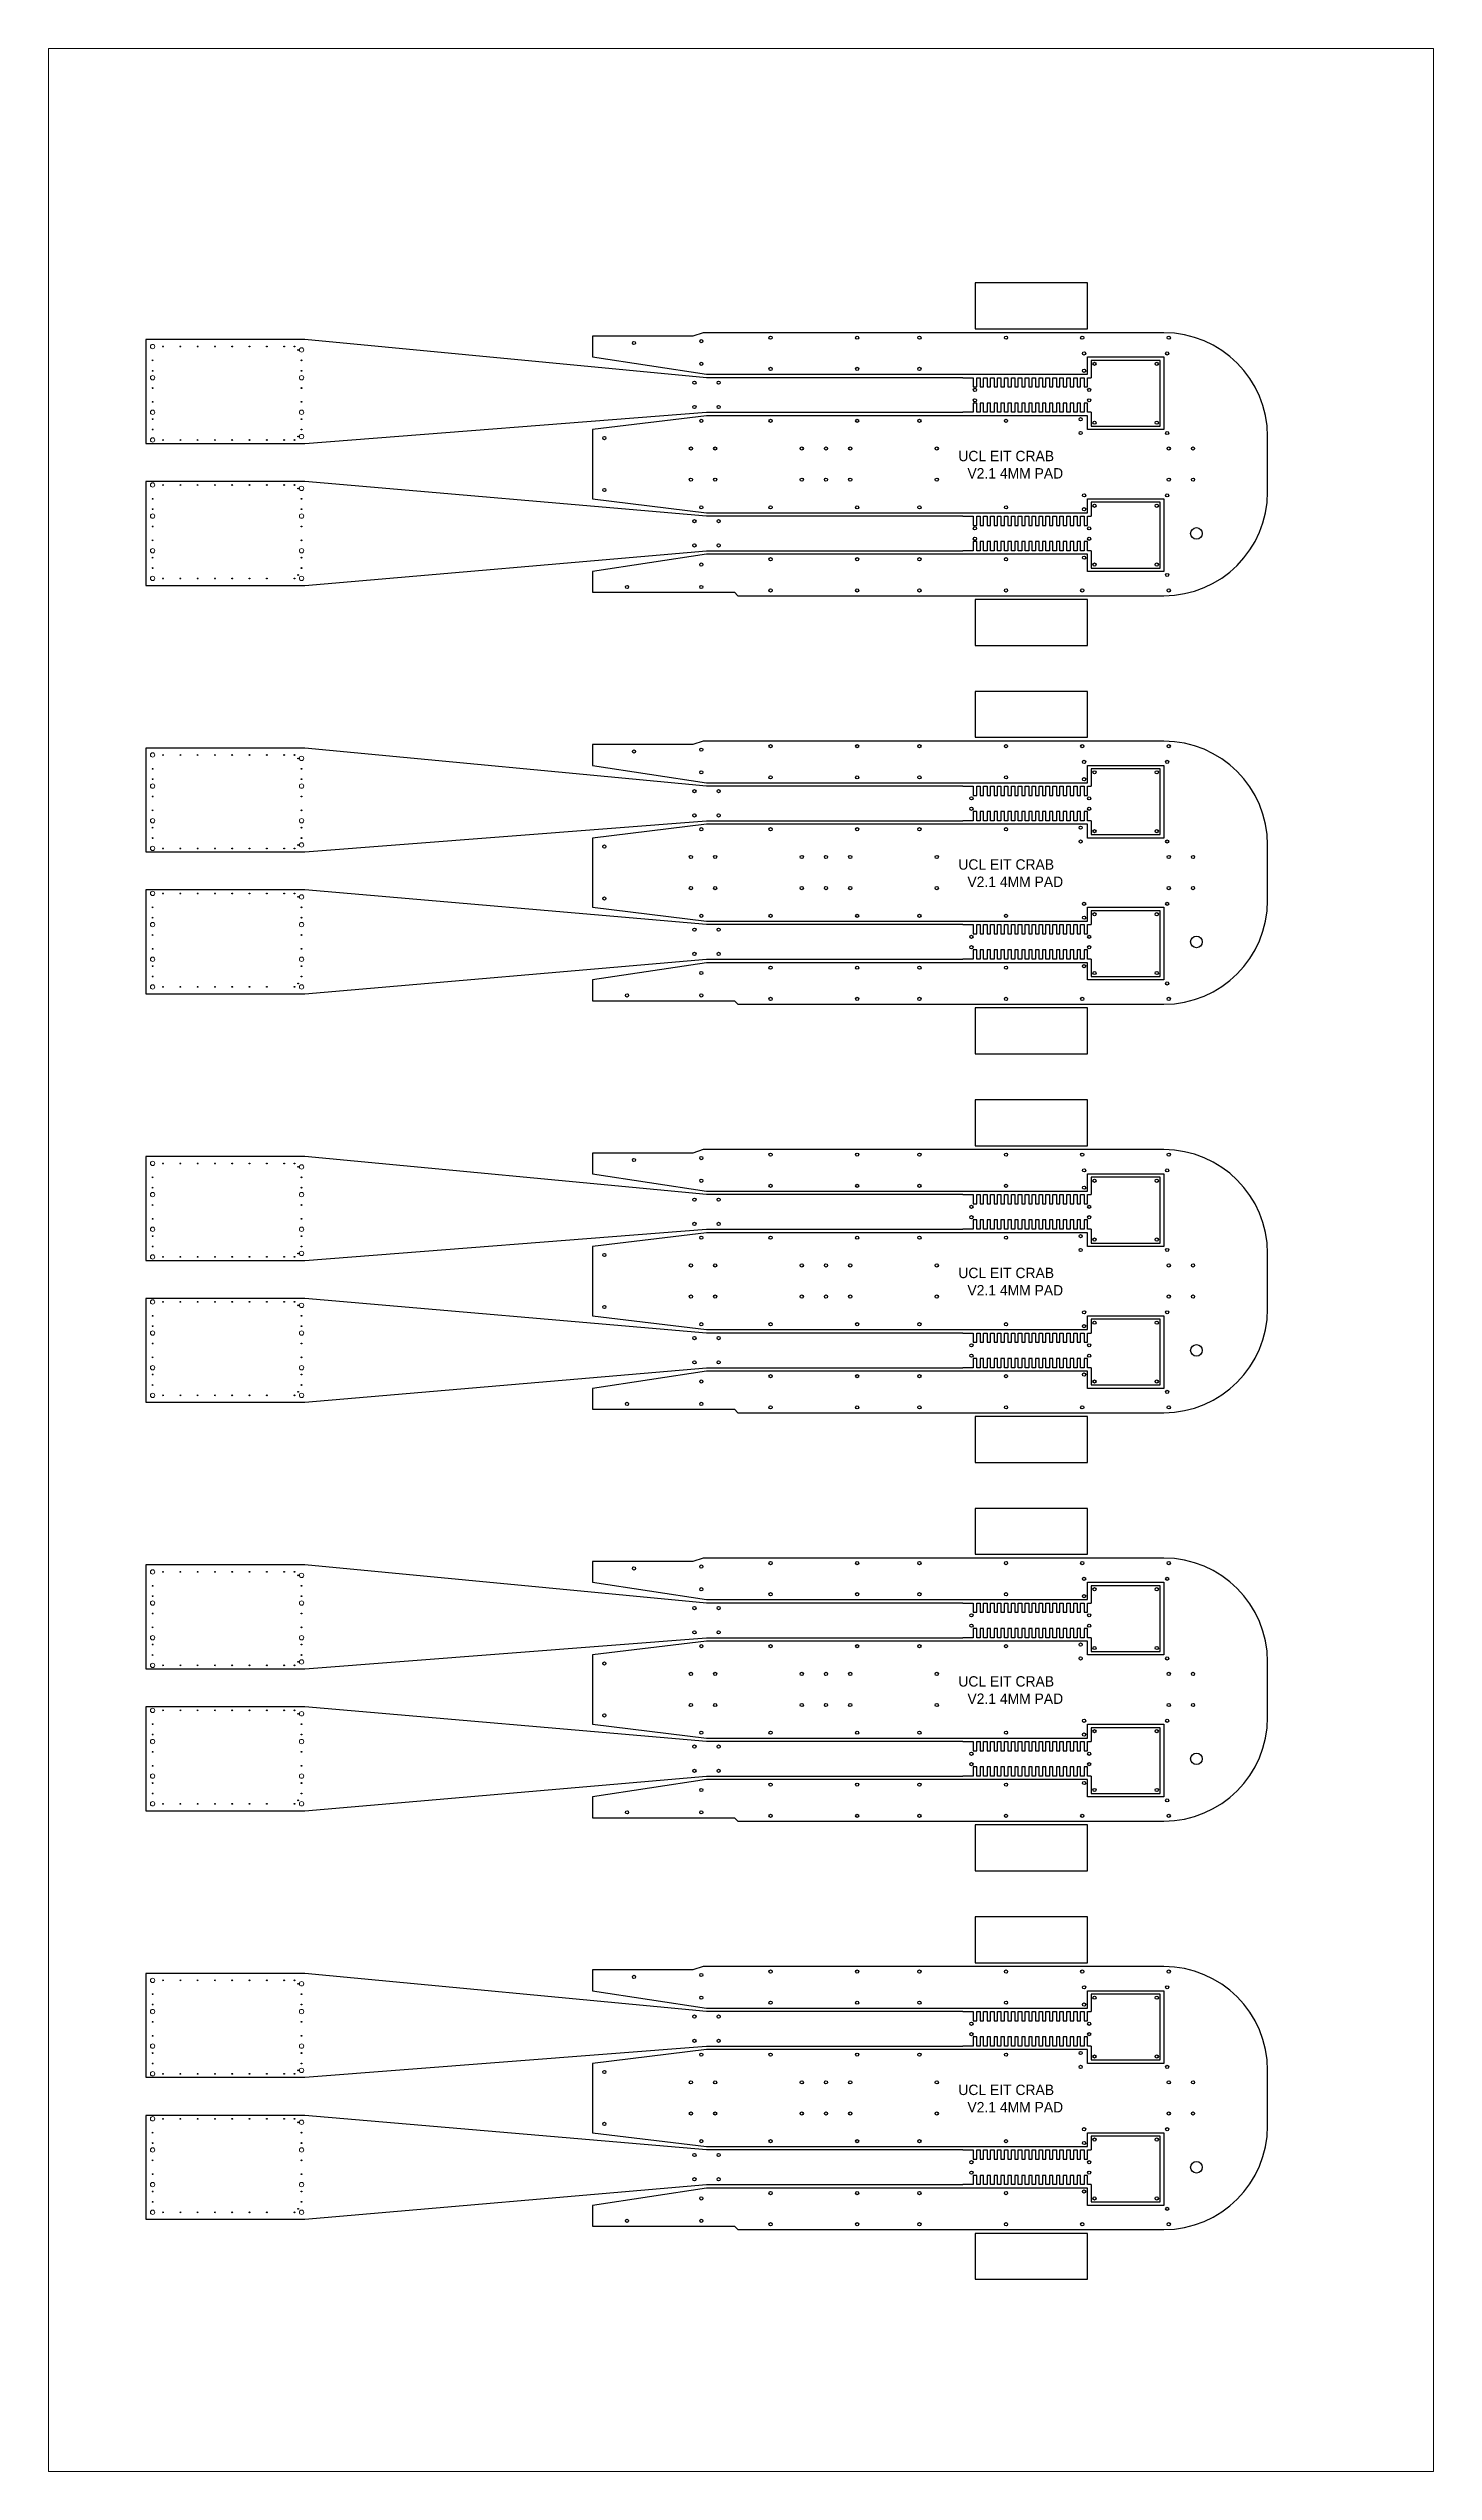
# Model space of a CAD drawing. Header units: millimetres. Extents: x 43.3 to 83.3, y 94.2 to 164.2.
import ezdxf

# ---------------------------------------------------------------- set-up
doc = ezdxf.new("R2010")
doc.units = ezdxf.units.MM
doc.layers.add('Foil', color=5, linetype='Continuous')

msp = doc.modelspace()

# ---------------------------------------------------------------- texts
at = {"layer": 'Foil'}
for s, p in [('UCL EIT CRAB', (69.569, 152.287)), ('V2.1 4MM PAD', (69.831, 151.787)), ('UCL EIT CRAB', (69.569, 140.487)), ('V2.1 4MM PAD', (69.831, 139.987)), ('UCL EIT CRAB', (69.569, 128.687)), ('V2.1 4MM PAD', (69.831, 128.187)), ('UCL EIT CRAB', (69.569, 116.887)), ('V2.1 4MM PAD', (69.831, 116.387)), ('UCL EIT CRAB', (69.569, 105.087)), ('V2.1 4MM PAD', (69.831, 104.587))]:
    msp.add_text(s, height=0.3, dxfattribs=at).set_placement(p)

# ---------------------------------------------------------------- linework, layer by layer
at = {"layer": 'Foil', "linetype": 'Continuous', "lineweight": 0}
for p, q in [((43.292, 94.211), (43.292, 164.211)), ((43.292, 164.211), (83.292, 164.211)), ((83.292, 164.211), (83.292, 94.211)), ((83.292, 94.211), (43.292, 94.211))]:
    msp.add_line(p, q, dxfattribs=at)
at = {"layer": 'Foil'}
for p, q in [((73.2, 157.436), (70.057, 157.436)), ((70.057, 157.436), (70.057, 156.11)), ((73.3, 157.436), (73.2, 157.436)), ((73.3, 156.11), (73.3, 157.436)), ((70.057, 156.11), (73.2, 156.11)), ((73.2, 156.11), (73.3, 156.11)), ((50.7, 155.8), (46.1, 155.8)), ((46.1, 155.8), (46.1, 152.8)), ((62.3, 154.7), (50.7, 155.8)), ((61.9, 155.9), (59, 155.9)), ((59, 155.9), (59, 155.3)), ((62.2, 156), (61.9, 155.9)), ((69.7, 156), (62.2, 156)), ((73.4, 156), (69.7, 156)), ((75.4, 156), (73.4, 156)), ((75.5, 156), (75.4, 156)), ((59, 155.3), (62.3, 154.8)), ((62.3, 154.8), (62.4, 154.8)), ((66.9, 154.7), (62.3, 154.7)), ((62.4, 154.8), (67.1, 154.8)), ((69.7, 154.7), (66.9, 154.7)), ((67.1, 154.8), (69.7, 154.8)), ((69.7, 154.8), (73.3, 154.8)), ((69.7, 154.7), (70, 154.7)), ((70, 154.7), (70, 154.433)), ((70.1, 154.433), (70.1, 154.7)), ((70.1, 154.7), (70.2, 154.7)), ((70.2, 154.7), (70.2, 154.433)), ((70.3, 154.433), (70.3, 154.7)), ((70.3, 154.7), (70.4, 154.7)), ((70.4, 154.7), (70.4, 154.433)), ((70.5, 154.433), (70.5, 154.7)), ((70.5, 154.7), (70.6, 154.7)), ((70.6, 154.7), (70.6, 154.433)), ((70.7, 154.433), (70.7, 154.7)), ((70.7, 154.7), (70.8, 154.7)), ((70.8, 154.7), (70.8, 154.433)), ((70.9, 154.433), (70.9, 154.7)), ((70.9, 154.7), (71, 154.7)), ((71, 154.7), (71, 154.433)), ((71.1, 154.433), (71.1, 154.7)), ((71.1, 154.7), (71.2, 154.7)), ((71.2, 154.7), (71.2, 154.433)), ((71.3, 154.433), (71.3, 154.7)), ((71.3, 154.7), (71.4, 154.7)), ((71.4, 154.7), (71.4, 154.433)), ((71.5, 154.433), (71.5, 154.7)), ((71.5, 154.7), (71.6, 154.7)), ((71.6, 154.7), (71.6, 154.433)), ((71.7, 154.433), (71.7, 154.7)), ((71.7, 154.7), (71.8, 154.7)), ((71.8, 154.7), (71.8, 154.433)), ((71.9, 154.433), (71.9, 154.7)), ((71.9, 154.7), (72, 154.7)), ((72, 154.7), (72, 154.433)), ((72.1, 154.433), (72.1, 154.7)), ((72.1, 154.7), (72.2, 154.7)), ((72.2, 154.7), (72.2, 154.433)), ((72.3, 154.433), (72.3, 154.7)), ((72.3, 154.7), (72.4, 154.7)), ((72.4, 154.7), (72.4, 154.433)), ((72.5, 154.433), (72.5, 154.7)), ((72.5, 154.7), (72.6, 154.7)), ((72.6, 154.7), (72.6, 154.433)), ((72.7, 154.433), (72.7, 154.7)), ((72.7, 154.7), (72.8, 154.7)), ((72.8, 154.7), (72.8, 154.433)), ((72.9, 154.433), (72.9, 154.7)), ((72.9, 154.7), (73, 154.7)), ((73, 154.7), (73, 154.433)), ((73.1, 154.433), (73.1, 154.7)), ((73.1, 154.7), (73.2, 154.7)), ((73.2, 154.7), (73.2, 154.433)), ((73.3, 154.8), (73.3, 155.3)), ((73.3, 155.3), (73.4, 155.3)), ((73.3, 154.433), (73.3, 154.7)), ((73.3, 154.7), (73.4, 154.7)), ((73.4, 155.3), (75.5, 155.3)), ((75.4, 155.2), (73.4, 155.2)), ((73.4, 155.2), (73.4, 154.7)), ((75.4, 153.3), (75.4, 155.2)), ((75.5, 155.3), (75.5, 154.2)), ((70, 154.433), (70.1, 154.433)), ((70.2, 154.433), (70.3, 154.433)), ((70.4, 154.433), (70.5, 154.433)), ((70.6, 154.433), (70.7, 154.433)), ((70.8, 154.433), (70.9, 154.433)), ((71, 154.433), (71.1, 154.433)), ((71.2, 154.433), (71.3, 154.433)), ((71.4, 154.433), (71.5, 154.433)), ((71.6, 154.433), (71.7, 154.433)), ((71.8, 154.433), (71.9, 154.433)), ((72, 154.433), (72.1, 154.433)), ((72.2, 154.433), (72.3, 154.433)), ((72.4, 154.433), (72.5, 154.433)), ((72.6, 154.433), (72.7, 154.433)), ((72.8, 154.433), (72.9, 154.433)), ((73, 154.433), (73.1, 154.433)), ((73.2, 154.433), (73.3, 154.433)), ((75.5, 154.2), (75.5, 153.2)), ((50.7, 152.8), (62.3, 153.7)), ((62.3, 153.6), (59, 153.2)), ((62.3, 153.7), (63.2, 153.7)), ((63.3, 153.6), (62.3, 153.6)), ((63.2, 153.7), (66.9, 153.7)), ((67, 153.6), (63.3, 153.6)), ((66.9, 153.7), (69.7, 153.7)), ((69.7, 153.6), (67, 153.6)), ((70, 153.7), (69.7, 153.7)), ((73.2, 153.6), (69.7, 153.6)), ((70.1, 153.967), (70, 153.967)), ((70, 153.967), (70, 153.7)), ((70.1, 153.7), (70.1, 153.967)), ((70.2, 153.7), (70.1, 153.7)), ((70.3, 153.967), (70.2, 153.967)), ((70.2, 153.967), (70.2, 153.7)), ((70.3, 153.7), (70.3, 153.967)), ((70.4, 153.7), (70.3, 153.7)), ((70.5, 153.967), (70.4, 153.967)), ((70.4, 153.967), (70.4, 153.7)), ((70.5, 153.7), (70.5, 153.967)), ((70.6, 153.7), (70.5, 153.7)), ((70.7, 153.967), (70.6, 153.967)), ((70.6, 153.967), (70.6, 153.7)), ((70.7, 153.7), (70.7, 153.967)), ((70.8, 153.7), (70.7, 153.7)), ((70.9, 153.967), (70.8, 153.967)), ((70.8, 153.967), (70.8, 153.7)), ((70.9, 153.7), (70.9, 153.967)), ((71, 153.7), (70.9, 153.7)), ((71.1, 153.967), (71, 153.967)), ((71, 153.967), (71, 153.7)), ((71.1, 153.7), (71.1, 153.967)), ((71.2, 153.7), (71.1, 153.7)), ((71.3, 153.967), (71.2, 153.967)), ((71.2, 153.967), (71.2, 153.7)), ((71.3, 153.7), (71.3, 153.967)), ((71.4, 153.7), (71.3, 153.7)), ((71.5, 153.967), (71.4, 153.967)), ((71.4, 153.967), (71.4, 153.7)), ((71.5, 153.7), (71.5, 153.967)), ((71.6, 153.7), (71.5, 153.7)), ((71.7, 153.967), (71.6, 153.967)), ((71.6, 153.967), (71.6, 153.7)), ((71.7, 153.7), (71.7, 153.967)), ((71.8, 153.7), (71.7, 153.7)), ((71.9, 153.967), (71.8, 153.967)), ((71.8, 153.967), (71.8, 153.7)), ((71.9, 153.7), (71.9, 153.967)), ((72, 153.7), (71.9, 153.7)), ((72.1, 153.967), (72, 153.967)), ((72, 153.967), (72, 153.7)), ((72.1, 153.7), (72.1, 153.967)), ((72.2, 153.7), (72.1, 153.7)), ((72.3, 153.967), (72.2, 153.967)), ((72.2, 153.967), (72.2, 153.7)), ((72.3, 153.7), (72.3, 153.967)), ((72.4, 153.7), (72.3, 153.7)), ((72.5, 153.967), (72.4, 153.967)), ((72.4, 153.967), (72.4, 153.7)), ((72.5, 153.7), (72.5, 153.967)), ((72.6, 153.7), (72.5, 153.7)), ((72.7, 153.967), (72.6, 153.967)), ((72.6, 153.967), (72.6, 153.7)), ((72.7, 153.7), (72.7, 153.967)), ((72.8, 153.7), (72.7, 153.7)), ((72.9, 153.967), (72.8, 153.967)), ((72.8, 153.967), (72.8, 153.7)), ((72.9, 153.7), (72.9, 153.967)), ((73, 153.7), (72.9, 153.7)), ((73.1, 153.967), (73, 153.967)), ((73, 153.967), (73, 153.7)), ((73.1, 153.7), (73.1, 153.967)), ((73.2, 153.7), (73.1, 153.7)), ((73.3, 153.967), (73.2, 153.967)), ((73.2, 153.967), (73.2, 153.7)), ((73.3, 153.6), (73.2, 153.6)), ((73.3, 153.7), (73.3, 153.967)), ((73.4, 153.7), (73.3, 153.7)), ((73.3, 153.2), (73.3, 153.6)), ((73.4, 153.7), (73.4, 153.3)), ((73.4, 153.3), (75.4, 153.3)), ((46.1, 152.8), (50.7, 152.8)), ((59, 153.2), (59, 151.2)), ((73.4, 153.2), (73.3, 153.2)), ((75.5, 153.2), (73.4, 153.2)), ((78.5, 151.4), (78.5, 153)), ((50.7, 151.7), (46.1, 151.7)), ((46.1, 151.7), (46.1, 148.7)), ((62.3, 150.7), (50.7, 151.7)), ((59, 151.2), (62.3, 150.8)), ((73.3, 150.8), (73.3, 151.2)), ((73.3, 151.2), (73.4, 151.2)), ((73.4, 151.2), (75.5, 151.2)), ((75.5, 151.2), (75.5, 150.2)), ((62.3, 150.8), (63.4, 150.8)), ((63.3, 150.7), (62.3, 150.7)), ((66.9, 150.7), (63.3, 150.7)), ((63.4, 150.8), (67, 150.8)), ((69.7, 150.7), (66.9, 150.7)), ((67, 150.8), (69.7, 150.8)), ((69.7, 150.8), (73.3, 150.8)), ((69.7, 150.7), (70, 150.7)), ((70, 150.7), (70, 150.433)), ((70.1, 150.433), (70.1, 150.7)), ((70.1, 150.7), (70.2, 150.7)), ((70.2, 150.7), (70.2, 150.433)), ((70.3, 150.433), (70.3, 150.7)), ((70.3, 150.7), (70.4, 150.7)), ((70.4, 150.7), (70.4, 150.433)), ((70.5, 150.433), (70.5, 150.7)), ((70.5, 150.7), (70.6, 150.7)), ((70.6, 150.7), (70.6, 150.433)), ((70.7, 150.433), (70.7, 150.7)), ((70.7, 150.7), (70.8, 150.7)), ((70.8, 150.7), (70.8, 150.433)), ((70.9, 150.433), (70.9, 150.7)), ((70.9, 150.7), (71, 150.7)), ((71, 150.7), (71, 150.433)), ((71.1, 150.433), (71.1, 150.7)), ((71.1, 150.7), (71.2, 150.7)), ((71.2, 150.7), (71.2, 150.433)), ((71.3, 150.433), (71.3, 150.7)), ((71.3, 150.7), (71.4, 150.7)), ((71.4, 150.7), (71.4, 150.433)), ((71.5, 150.433), (71.5, 150.7)), ((71.5, 150.7), (71.6, 150.7)), ((71.6, 150.7), (71.6, 150.433)), ((71.7, 150.433), (71.7, 150.7)), ((71.7, 150.7), (71.8, 150.7)), ((71.8, 150.7), (71.8, 150.433)), ((71.9, 150.433), (71.9, 150.7)), ((71.9, 150.7), (72, 150.7)), ((72, 150.7), (72, 150.433)), ((72.1, 150.433), (72.1, 150.7)), ((72.1, 150.7), (72.2, 150.7)), ((72.2, 150.7), (72.2, 150.433)), ((72.3, 150.433), (72.3, 150.7)), ((72.3, 150.7), (72.4, 150.7)), ((72.4, 150.7), (72.4, 150.433)), ((72.5, 150.433), (72.5, 150.7)), ((72.5, 150.7), (72.6, 150.7)), ((72.6, 150.7), (72.6, 150.433)), ((72.7, 150.433), (72.7, 150.7)), ((72.7, 150.7), (72.8, 150.7)), ((72.8, 150.7), (72.8, 150.433)), ((72.9, 150.433), (72.9, 150.7)), ((72.9, 150.7), (73, 150.7)), ((73, 150.7), (73, 150.433)), ((73.1, 150.433), (73.1, 150.7)), ((73.1, 150.7), (73.2, 150.7)), ((73.2, 150.7), (73.2, 150.433)), ((73.3, 150.433), (73.3, 150.7)), ((73.3, 150.7), (73.4, 150.7)), ((75.4, 151.1), (73.4, 151.1)), ((73.4, 151.1), (73.4, 150.7)), ((75.4, 149.2), (75.4, 151.1)), ((70, 150.433), (70.1, 150.433)), ((70.1, 149.967), (70, 149.967)), ((70, 149.967), (70, 149.7)), ((70.1, 149.7), (70.1, 149.967)), ((70.2, 150.433), (70.3, 150.433)), ((70.3, 149.967), (70.2, 149.967)), ((70.2, 149.967), (70.2, 149.7)), ((70.3, 149.7), (70.3, 149.967)), ((70.4, 150.433), (70.5, 150.433)), ((70.5, 149.967), (70.4, 149.967)), ((70.4, 149.967), (70.4, 149.7)), ((70.5, 149.7), (70.5, 149.967)), ((70.6, 150.433), (70.7, 150.433)), ((70.7, 149.967), (70.6, 149.967)), ((70.6, 149.967), (70.6, 149.7)), ((70.7, 149.7), (70.7, 149.967)), ((70.8, 150.433), (70.9, 150.433)), ((70.9, 149.967), (70.8, 149.967)), ((70.8, 149.967), (70.8, 149.7)), ((70.9, 149.7), (70.9, 149.967)), ((71, 150.433), (71.1, 150.433)), ((71.1, 149.967), (71, 149.967)), ((71, 149.967), (71, 149.7)), ((71.1, 149.7), (71.1, 149.967)), ((71.2, 150.433), (71.3, 150.433)), ((71.3, 149.967), (71.2, 149.967)), ((71.2, 149.967), (71.2, 149.7)), ((71.3, 149.7), (71.3, 149.967)), ((71.4, 150.433), (71.5, 150.433)), ((71.5, 149.967), (71.4, 149.967)), ((71.4, 149.967), (71.4, 149.7)), ((71.5, 149.7), (71.5, 149.967)), ((71.6, 150.433), (71.7, 150.433)), ((71.7, 149.967), (71.6, 149.967)), ((71.6, 149.967), (71.6, 149.7)), ((71.7, 149.7), (71.7, 149.967)), ((71.8, 150.433), (71.9, 150.433)), ((71.9, 149.967), (71.8, 149.967)), ((71.8, 149.967), (71.8, 149.7)), ((71.9, 149.7), (71.9, 149.967)), ((72, 150.433), (72.1, 150.433)), ((72.1, 149.967), (72, 149.967)), ((72, 149.967), (72, 149.7)), ((72.1, 149.7), (72.1, 149.967)), ((72.2, 150.433), (72.3, 150.433)), ((72.3, 149.967), (72.2, 149.967)), ((72.2, 149.967), (72.2, 149.7)), ((72.3, 149.7), (72.3, 149.967)), ((72.4, 150.433), (72.5, 150.433)), ((72.5, 149.967), (72.4, 149.967)), ((72.4, 149.967), (72.4, 149.7)), ((72.5, 149.7), (72.5, 149.967)), ((72.6, 150.433), (72.7, 150.433)), ((72.7, 149.967), (72.6, 149.967)), ((72.6, 149.967), (72.6, 149.7)), ((72.7, 149.7), (72.7, 149.967)), ((72.8, 150.433), (72.9, 150.433)), ((72.9, 149.967), (72.8, 149.967)), ((72.8, 149.967), (72.8, 149.7)), ((72.9, 149.7), (72.9, 149.967)), ((73, 150.433), (73.1, 150.433)), ((73.1, 149.967), (73, 149.967)), ((73, 149.967), (73, 149.7)), ((73.1, 149.7), (73.1, 149.967)), ((73.2, 150.433), (73.3, 150.433)), ((73.3, 149.967), (73.2, 149.967)), ((73.2, 149.967), (73.2, 149.7)), ((73.3, 149.7), (73.3, 149.967)), ((75.5, 150.2), (75.5, 149.1)), ((50.7, 148.7), (62.3, 149.7)), ((62.3, 149.6), (59, 149.1)), ((59, 149.1), (59, 148.5)), ((62.3, 149.7), (63.2, 149.7)), ((63.4, 149.6), (62.3, 149.6)), ((63.2, 149.7), (66.9, 149.7)), ((67.1, 149.6), (63.4, 149.6)), ((66.9, 149.7), (69.7, 149.7)), ((69.7, 149.6), (67.1, 149.6)), ((70, 149.7), (69.7, 149.7)), ((73.2, 149.6), (69.7, 149.6)), ((70.2, 149.7), (70.1, 149.7)), ((70.4, 149.7), (70.3, 149.7)), ((70.6, 149.7), (70.5, 149.7)), ((70.8, 149.7), (70.7, 149.7)), ((71, 149.7), (70.9, 149.7)), ((71.2, 149.7), (71.1, 149.7)), ((71.4, 149.7), (71.3, 149.7)), ((71.6, 149.7), (71.5, 149.7)), ((71.8, 149.7), (71.7, 149.7)), ((72, 149.7), (71.9, 149.7)), ((72.2, 149.7), (72.1, 149.7)), ((72.4, 149.7), (72.3, 149.7)), ((72.6, 149.7), (72.5, 149.7)), ((72.8, 149.7), (72.7, 149.7)), ((73, 149.7), (72.9, 149.7)), ((73.2, 149.7), (73.1, 149.7)), ((73.3, 149.6), (73.2, 149.6)), ((73.4, 149.7), (73.3, 149.7)), ((73.3, 149.1), (73.3, 149.6)), ((73.4, 149.1), (73.3, 149.1)), ((73.4, 149.7), (73.4, 149.2)), ((73.4, 149.2), (75.4, 149.2)), ((75.5, 149.1), (73.4, 149.1)), ((46.1, 148.7), (50.7, 148.7)), ((59, 148.5), (63.1, 148.5)), ((63.1, 148.5), (63.2, 148.4)), ((63.2, 148.4), (69.7, 148.4)), ((69.7, 148.4), (73.2, 148.4)), ((73.2, 148.4), (75.4, 148.4)), ((75.4, 148.4), (75.5, 148.4)), ((73.2, 148.291), (70.057, 148.291)), ((70.057, 148.291), (70.057, 146.965)), ((73.3, 148.291), (73.2, 148.291)), ((73.3, 146.965), (73.3, 148.291)), ((70.057, 146.965), (73.2, 146.965)), ((73.2, 146.965), (73.3, 146.965)), ((73.2, 145.636), (70.057, 145.636)), ((70.057, 145.636), (70.057, 144.31)), ((73.3, 145.636), (73.2, 145.636)), ((73.3, 144.31), (73.3, 145.636)), ((62.2, 144.2), (61.9, 144.1)), ((69.7, 144.2), (62.2, 144.2)), ((73.4, 144.2), (69.7, 144.2)), ((70.057, 144.31), (73.2, 144.31)), ((73.2, 144.31), (73.3, 144.31)), ((75.4, 144.2), (73.4, 144.2)), ((75.5, 144.2), (75.4, 144.2)), ((50.7, 144), (46.1, 144)), ((46.1, 144), (46.1, 141)), ((62.3, 142.9), (50.7, 144)), ((61.9, 144.1), (59, 144.1)), ((59, 144.1), (59, 143.5)), ((59, 143.5), (62.3, 143)), ((73.3, 143), (73.3, 143.5)), ((73.3, 143.5), (73.4, 143.5)), ((73.4, 143.5), (75.5, 143.5)), ((75.5, 143.5), (75.5, 142.4)), ((62.3, 143), (62.4, 143)), ((66.9, 142.9), (62.3, 142.9)), ((62.4, 143), (67.1, 143)), ((69.7, 142.9), (66.9, 142.9)), ((67.1, 143), (69.7, 143)), ((69.7, 143), (73.3, 143)), ((69.7, 142.9), (70, 142.9)), ((70, 142.9), (70, 142.633)), ((70.1, 142.633), (70.1, 142.9)), ((70.1, 142.9), (70.2, 142.9)), ((70.2, 142.9), (70.2, 142.633)), ((70.3, 142.633), (70.3, 142.9)), ((70.3, 142.9), (70.4, 142.9)), ((70.4, 142.9), (70.4, 142.633)), ((70.5, 142.633), (70.5, 142.9)), ((70.5, 142.9), (70.6, 142.9)), ((70.6, 142.9), (70.6, 142.633)), ((70.7, 142.633), (70.7, 142.9)), ((70.7, 142.9), (70.8, 142.9)), ((70.8, 142.9), (70.8, 142.633)), ((70.9, 142.633), (70.9, 142.9)), ((70.9, 142.9), (71, 142.9)), ((71, 142.9), (71, 142.633)), ((71.1, 142.633), (71.1, 142.9)), ((71.1, 142.9), (71.2, 142.9)), ((71.2, 142.9), (71.2, 142.633)), ((71.3, 142.633), (71.3, 142.9)), ((71.3, 142.9), (71.4, 142.9)), ((71.4, 142.9), (71.4, 142.633)), ((71.5, 142.633), (71.5, 142.9)), ((71.5, 142.9), (71.6, 142.9)), ((71.6, 142.9), (71.6, 142.633)), ((71.7, 142.633), (71.7, 142.9)), ((71.7, 142.9), (71.8, 142.9)), ((71.8, 142.9), (71.8, 142.633)), ((71.9, 142.633), (71.9, 142.9)), ((71.9, 142.9), (72, 142.9)), ((72, 142.9), (72, 142.633)), ((72.1, 142.633), (72.1, 142.9)), ((72.1, 142.9), (72.2, 142.9)), ((72.2, 142.9), (72.2, 142.633)), ((72.3, 142.633), (72.3, 142.9)), ((72.3, 142.9), (72.4, 142.9)), ((72.4, 142.9), (72.4, 142.633)), ((72.5, 142.633), (72.5, 142.9)), ((72.5, 142.9), (72.6, 142.9)), ((72.6, 142.9), (72.6, 142.633)), ((72.7, 142.633), (72.7, 142.9)), ((72.7, 142.9), (72.8, 142.9)), ((72.8, 142.9), (72.8, 142.633)), ((72.9, 142.633), (72.9, 142.9)), ((72.9, 142.9), (73, 142.9)), ((73, 142.9), (73, 142.633)), ((73.1, 142.633), (73.1, 142.9)), ((73.1, 142.9), (73.2, 142.9)), ((73.2, 142.9), (73.2, 142.633)), ((73.3, 142.633), (73.3, 142.9)), ((73.3, 142.9), (73.4, 142.9)), ((75.4, 143.4), (73.4, 143.4)), ((73.4, 143.4), (73.4, 142.9)), ((75.4, 141.5), (75.4, 143.4)), ((70, 142.633), (70.1, 142.633)), ((70.1, 142.167), (70, 142.167)), ((70, 142.167), (70, 141.9)), ((70.1, 141.9), (70.1, 142.167)), ((70.2, 142.633), (70.3, 142.633)), ((70.3, 142.167), (70.2, 142.167)), ((70.2, 142.167), (70.2, 141.9)), ((70.3, 141.9), (70.3, 142.167)), ((70.4, 142.633), (70.5, 142.633)), ((70.5, 142.167), (70.4, 142.167)), ((70.4, 142.167), (70.4, 141.9)), ((70.5, 141.9), (70.5, 142.167)), ((70.6, 142.633), (70.7, 142.633)), ((70.7, 142.167), (70.6, 142.167)), ((70.6, 142.167), (70.6, 141.9)), ((70.7, 141.9), (70.7, 142.167)), ((70.8, 142.633), (70.9, 142.633)), ((70.9, 142.167), (70.8, 142.167)), ((70.8, 142.167), (70.8, 141.9)), ((70.9, 141.9), (70.9, 142.167)), ((71, 142.633), (71.1, 142.633)), ((71.1, 142.167), (71, 142.167)), ((71, 142.167), (71, 141.9)), ((71.1, 141.9), (71.1, 142.167)), ((71.2, 142.633), (71.3, 142.633)), ((71.3, 142.167), (71.2, 142.167)), ((71.2, 142.167), (71.2, 141.9)), ((71.3, 141.9), (71.3, 142.167)), ((71.4, 142.633), (71.5, 142.633)), ((71.5, 142.167), (71.4, 142.167)), ((71.4, 142.167), (71.4, 141.9)), ((71.5, 141.9), (71.5, 142.167)), ((71.6, 142.633), (71.7, 142.633)), ((71.7, 142.167), (71.6, 142.167)), ((71.6, 142.167), (71.6, 141.9)), ((71.7, 141.9), (71.7, 142.167)), ((71.8, 142.633), (71.9, 142.633)), ((71.9, 142.167), (71.8, 142.167)), ((71.8, 142.167), (71.8, 141.9)), ((71.9, 141.9), (71.9, 142.167)), ((72, 142.633), (72.1, 142.633)), ((72.1, 142.167), (72, 142.167)), ((72, 142.167), (72, 141.9)), ((72.1, 141.9), (72.1, 142.167)), ((72.2, 142.633), (72.3, 142.633)), ((72.3, 142.167), (72.2, 142.167)), ((72.2, 142.167), (72.2, 141.9)), ((72.3, 141.9), (72.3, 142.167)), ((72.4, 142.633), (72.5, 142.633)), ((72.5, 142.167), (72.4, 142.167)), ((72.4, 142.167), (72.4, 141.9)), ((72.5, 141.9), (72.5, 142.167)), ((72.6, 142.633), (72.7, 142.633)), ((72.7, 142.167), (72.6, 142.167)), ((72.6, 142.167), (72.6, 141.9)), ((72.7, 141.9), (72.7, 142.167)), ((72.8, 142.633), (72.9, 142.633)), ((72.9, 142.167), (72.8, 142.167)), ((72.8, 142.167), (72.8, 141.9)), ((72.9, 141.9), (72.9, 142.167)), ((73, 142.633), (73.1, 142.633)), ((73.1, 142.167), (73, 142.167)), ((73, 142.167), (73, 141.9)), ((73.1, 141.9), (73.1, 142.167)), ((73.2, 142.633), (73.3, 142.633)), ((73.3, 142.167), (73.2, 142.167)), ((73.2, 142.167), (73.2, 141.9)), ((73.3, 141.9), (73.3, 142.167)), ((75.5, 142.4), (75.5, 141.4)), ((50.7, 141), (62.3, 141.9)), ((62.3, 141.8), (59, 141.4)), ((59, 141.4), (59, 139.4)), ((62.3, 141.9), (63.2, 141.9)), ((63.3, 141.8), (62.3, 141.8)), ((63.2, 141.9), (66.9, 141.9)), ((67, 141.8), (63.3, 141.8)), ((66.9, 141.9), (69.7, 141.9)), ((69.7, 141.8), (67, 141.8)), ((70, 141.9), (69.7, 141.9)), ((73.2, 141.8), (69.7, 141.8)), ((70.2, 141.9), (70.1, 141.9)), ((70.4, 141.9), (70.3, 141.9)), ((70.6, 141.9), (70.5, 141.9)), ((70.8, 141.9), (70.7, 141.9)), ((71, 141.9), (70.9, 141.9)), ((71.2, 141.9), (71.1, 141.9)), ((71.4, 141.9), (71.3, 141.9)), ((71.6, 141.9), (71.5, 141.9)), ((71.8, 141.9), (71.7, 141.9)), ((72, 141.9), (71.9, 141.9)), ((72.2, 141.9), (72.1, 141.9)), ((72.4, 141.9), (72.3, 141.9)), ((72.6, 141.9), (72.5, 141.9)), ((72.8, 141.9), (72.7, 141.9)), ((73, 141.9), (72.9, 141.9)), ((73.2, 141.9), (73.1, 141.9)), ((73.3, 141.8), (73.2, 141.8)), ((73.4, 141.9), (73.3, 141.9)), ((73.3, 141.4), (73.3, 141.8)), ((73.4, 141.4), (73.3, 141.4)), ((73.4, 141.9), (73.4, 141.5)), ((73.4, 141.5), (75.4, 141.5)), ((75.5, 141.4), (73.4, 141.4)), ((46.1, 141), (50.7, 141)), ((78.5, 139.6), (78.5, 141.2)), ((50.7, 139.9), (46.1, 139.9)), ((46.1, 139.9), (46.1, 136.9)), ((62.3, 138.9), (50.7, 139.9)), ((59, 139.4), (62.3, 139)), ((73.3, 139), (73.3, 139.4)), ((73.3, 139.4), (73.4, 139.4)), ((73.4, 139.4), (75.5, 139.4)), ((75.4, 139.3), (73.4, 139.3)), ((73.4, 139.3), (73.4, 138.9)), ((75.4, 137.4), (75.4, 139.3)), ((75.5, 139.4), (75.5, 138.4)), ((62.3, 139), (63.4, 139)), ((63.3, 138.9), (62.3, 138.9)), ((66.9, 138.9), (63.3, 138.9)), ((63.4, 139), (67, 139)), ((69.7, 138.9), (66.9, 138.9)), ((67, 139), (69.7, 139)), ((69.7, 139), (73.3, 139)), ((69.7, 138.9), (70, 138.9)), ((70, 138.9), (70, 138.633)), ((70, 138.633), (70.1, 138.633)), ((70.1, 138.633), (70.1, 138.9)), ((70.1, 138.9), (70.2, 138.9)), ((70.2, 138.9), (70.2, 138.633)), ((70.2, 138.633), (70.3, 138.633)), ((70.3, 138.633), (70.3, 138.9)), ((70.3, 138.9), (70.4, 138.9)), ((70.4, 138.9), (70.4, 138.633)), ((70.4, 138.633), (70.5, 138.633)), ((70.5, 138.633), (70.5, 138.9)), ((70.5, 138.9), (70.6, 138.9)), ((70.6, 138.9), (70.6, 138.633)), ((70.6, 138.633), (70.7, 138.633)), ((70.7, 138.633), (70.7, 138.9)), ((70.7, 138.9), (70.8, 138.9)), ((70.8, 138.9), (70.8, 138.633)), ((70.8, 138.633), (70.9, 138.633)), ((70.9, 138.633), (70.9, 138.9)), ((70.9, 138.9), (71, 138.9)), ((71, 138.9), (71, 138.633)), ((71, 138.633), (71.1, 138.633)), ((71.1, 138.633), (71.1, 138.9)), ((71.1, 138.9), (71.2, 138.9)), ((71.2, 138.9), (71.2, 138.633)), ((71.2, 138.633), (71.3, 138.633)), ((71.3, 138.633), (71.3, 138.9)), ((71.3, 138.9), (71.4, 138.9)), ((71.4, 138.9), (71.4, 138.633)), ((71.4, 138.633), (71.5, 138.633)), ((71.5, 138.633), (71.5, 138.9)), ((71.5, 138.9), (71.6, 138.9)), ((71.6, 138.9), (71.6, 138.633)), ((71.6, 138.633), (71.7, 138.633)), ((71.7, 138.633), (71.7, 138.9)), ((71.7, 138.9), (71.8, 138.9)), ((71.8, 138.9), (71.8, 138.633)), ((71.8, 138.633), (71.9, 138.633)), ((71.9, 138.633), (71.9, 138.9)), ((71.9, 138.9), (72, 138.9)), ((72, 138.9), (72, 138.633)), ((72, 138.633), (72.1, 138.633)), ((72.1, 138.633), (72.1, 138.9)), ((72.1, 138.9), (72.2, 138.9)), ((72.2, 138.9), (72.2, 138.633)), ((72.2, 138.633), (72.3, 138.633)), ((72.3, 138.633), (72.3, 138.9)), ((72.3, 138.9), (72.4, 138.9)), ((72.4, 138.9), (72.4, 138.633)), ((72.4, 138.633), (72.5, 138.633)), ((72.5, 138.633), (72.5, 138.9)), ((72.5, 138.9), (72.6, 138.9)), ((72.6, 138.9), (72.6, 138.633)), ((72.6, 138.633), (72.7, 138.633)), ((72.7, 138.633), (72.7, 138.9)), ((72.7, 138.9), (72.8, 138.9)), ((72.8, 138.9), (72.8, 138.633)), ((72.8, 138.633), (72.9, 138.633)), ((72.9, 138.633), (72.9, 138.9)), ((72.9, 138.9), (73, 138.9)), ((73, 138.9), (73, 138.633)), ((73, 138.633), (73.1, 138.633)), ((73.1, 138.633), (73.1, 138.9)), ((73.1, 138.9), (73.2, 138.9)), ((73.2, 138.9), (73.2, 138.633)), ((73.2, 138.633), (73.3, 138.633)), ((73.3, 138.633), (73.3, 138.9)), ((73.3, 138.9), (73.4, 138.9)), ((50.7, 136.9), (62.3, 137.9)), ((62.3, 137.9), (63.2, 137.9)), ((63.2, 137.9), (66.9, 137.9)), ((66.9, 137.9), (69.7, 137.9)), ((70, 137.9), (69.7, 137.9)), ((70.1, 138.167), (70, 138.167)), ((70, 138.167), (70, 137.9)), ((70.1, 137.9), (70.1, 138.167)), ((70.2, 137.9), (70.1, 137.9)), ((70.3, 138.167), (70.2, 138.167)), ((70.2, 138.167), (70.2, 137.9)), ((70.3, 137.9), (70.3, 138.167)), ((70.4, 137.9), (70.3, 137.9)), ((70.5, 138.167), (70.4, 138.167)), ((70.4, 138.167), (70.4, 137.9)), ((70.5, 137.9), (70.5, 138.167)), ((70.6, 137.9), (70.5, 137.9)), ((70.7, 138.167), (70.6, 138.167)), ((70.6, 138.167), (70.6, 137.9)), ((70.7, 137.9), (70.7, 138.167)), ((70.8, 137.9), (70.7, 137.9)), ((70.9, 138.167), (70.8, 138.167)), ((70.8, 138.167), (70.8, 137.9)), ((70.9, 137.9), (70.9, 138.167)), ((71, 137.9), (70.9, 137.9)), ((71.1, 138.167), (71, 138.167)), ((71, 138.167), (71, 137.9)), ((71.1, 137.9), (71.1, 138.167)), ((71.2, 137.9), (71.1, 137.9)), ((71.3, 138.167), (71.2, 138.167)), ((71.2, 138.167), (71.2, 137.9)), ((71.3, 137.9), (71.3, 138.167)), ((71.4, 137.9), (71.3, 137.9)), ((71.5, 138.167), (71.4, 138.167)), ((71.4, 138.167), (71.4, 137.9)), ((71.5, 137.9), (71.5, 138.167)), ((71.6, 137.9), (71.5, 137.9)), ((71.7, 138.167), (71.6, 138.167)), ((71.6, 138.167), (71.6, 137.9)), ((71.7, 137.9), (71.7, 138.167)), ((71.8, 137.9), (71.7, 137.9)), ((71.9, 138.167), (71.8, 138.167)), ((71.8, 138.167), (71.8, 137.9)), ((71.9, 137.9), (71.9, 138.167)), ((72, 137.9), (71.9, 137.9)), ((72.1, 138.167), (72, 138.167)), ((72, 138.167), (72, 137.9)), ((72.1, 137.9), (72.1, 138.167)), ((72.2, 137.9), (72.1, 137.9)), ((72.3, 138.167), (72.2, 138.167)), ((72.2, 138.167), (72.2, 137.9)), ((72.3, 137.9), (72.3, 138.167)), ((72.4, 137.9), (72.3, 137.9)), ((72.5, 138.167), (72.4, 138.167)), ((72.4, 138.167), (72.4, 137.9)), ((72.5, 137.9), (72.5, 138.167)), ((72.6, 137.9), (72.5, 137.9)), ((72.7, 138.167), (72.6, 138.167)), ((72.6, 138.167), (72.6, 137.9)), ((72.7, 137.9), (72.7, 138.167)), ((72.8, 137.9), (72.7, 137.9)), ((72.9, 138.167), (72.8, 138.167)), ((72.8, 138.167), (72.8, 137.9)), ((72.9, 137.9), (72.9, 138.167)), ((73, 137.9), (72.9, 137.9)), ((73.1, 138.167), (73, 138.167)), ((73, 138.167), (73, 137.9)), ((73.1, 137.9), (73.1, 138.167)), ((73.2, 137.9), (73.1, 137.9)), ((73.3, 138.167), (73.2, 138.167)), ((73.2, 138.167), (73.2, 137.9)), ((73.3, 137.9), (73.3, 138.167)), ((73.4, 137.9), (73.3, 137.9)), ((73.4, 137.9), (73.4, 137.4)), ((75.5, 138.4), (75.5, 137.3)), ((62.3, 137.8), (59, 137.3)), ((59, 137.3), (59, 136.7)), ((63.4, 137.8), (62.3, 137.8)), ((67.1, 137.8), (63.4, 137.8)), ((69.7, 137.8), (67.1, 137.8)), ((73.2, 137.8), (69.7, 137.8)), ((73.3, 137.8), (73.2, 137.8)), ((73.3, 137.3), (73.3, 137.8)), ((73.4, 137.3), (73.3, 137.3)), ((73.4, 137.4), (75.4, 137.4)), ((75.5, 137.3), (73.4, 137.3)), ((46.1, 136.9), (50.7, 136.9)), ((59, 136.7), (63.1, 136.7)), ((63.1, 136.7), (63.2, 136.6)), ((63.2, 136.6), (69.7, 136.6)), ((69.7, 136.6), (73.2, 136.6)), ((73.2, 136.6), (75.4, 136.6)), ((75.4, 136.6), (75.5, 136.6)), ((73.2, 136.491), (70.057, 136.491)), ((70.057, 136.491), (70.057, 135.165)), ((73.3, 136.491), (73.2, 136.491)), ((73.3, 135.165), (73.3, 136.491)), ((70.057, 135.165), (73.2, 135.165)), ((73.2, 135.165), (73.3, 135.165)), ((73.2, 133.836), (70.057, 133.836)), ((70.057, 133.836), (70.057, 132.51)), ((73.3, 133.836), (73.2, 133.836)), ((73.3, 132.51), (73.3, 133.836)), ((61.9, 132.3), (59, 132.3)), ((59, 132.3), (59, 131.7)), ((62.2, 132.4), (61.9, 132.3)), ((69.7, 132.4), (62.2, 132.4)), ((73.4, 132.4), (69.7, 132.4)), ((70.057, 132.51), (73.2, 132.51)), ((73.2, 132.51), (73.3, 132.51)), ((75.4, 132.4), (73.4, 132.4)), ((75.5, 132.4), (75.4, 132.4)), ((50.7, 132.2), (46.1, 132.2)), ((46.1, 132.2), (46.1, 129.2)), ((62.3, 131.1), (50.7, 132.2)), ((59, 131.7), (62.3, 131.2)), ((73.3, 131.2), (73.3, 131.7)), ((73.3, 131.7), (73.4, 131.7)), ((73.4, 131.7), (75.5, 131.7)), ((75.4, 131.6), (73.4, 131.6)), ((73.4, 131.6), (73.4, 131.1)), ((75.4, 129.7), (75.4, 131.6)), ((75.5, 131.7), (75.5, 130.6)), ((62.3, 131.2), (62.4, 131.2)), ((66.9, 131.1), (62.3, 131.1)), ((62.4, 131.2), (67.1, 131.2)), ((69.7, 131.1), (66.9, 131.1)), ((67.1, 131.2), (69.7, 131.2)), ((69.7, 131.2), (73.3, 131.2)), ((69.7, 131.1), (70, 131.1)), ((70, 131.1), (70, 130.833)), ((70.1, 130.833), (70.1, 131.1)), ((70.1, 131.1), (70.2, 131.1)), ((70.2, 131.1), (70.2, 130.833)), ((70.3, 130.833), (70.3, 131.1)), ((70.3, 131.1), (70.4, 131.1)), ((70.4, 131.1), (70.4, 130.833)), ((70.5, 130.833), (70.5, 131.1)), ((70.5, 131.1), (70.6, 131.1)), ((70.6, 131.1), (70.6, 130.833)), ((70.7, 130.833), (70.7, 131.1)), ((70.7, 131.1), (70.8, 131.1)), ((70.8, 131.1), (70.8, 130.833)), ((70.9, 130.833), (70.9, 131.1)), ((70.9, 131.1), (71, 131.1)), ((71, 131.1), (71, 130.833)), ((71.1, 130.833), (71.1, 131.1)), ((71.1, 131.1), (71.2, 131.1)), ((71.2, 131.1), (71.2, 130.833)), ((71.3, 130.833), (71.3, 131.1)), ((71.3, 131.1), (71.4, 131.1)), ((71.4, 131.1), (71.4, 130.833)), ((71.5, 130.833), (71.5, 131.1)), ((71.5, 131.1), (71.6, 131.1)), ((71.6, 131.1), (71.6, 130.833)), ((71.7, 130.833), (71.7, 131.1)), ((71.7, 131.1), (71.8, 131.1)), ((71.8, 131.1), (71.8, 130.833)), ((71.9, 130.833), (71.9, 131.1)), ((71.9, 131.1), (72, 131.1)), ((72, 131.1), (72, 130.833)), ((72.1, 130.833), (72.1, 131.1)), ((72.1, 131.1), (72.2, 131.1)), ((72.2, 131.1), (72.2, 130.833)), ((72.3, 130.833), (72.3, 131.1)), ((72.3, 131.1), (72.4, 131.1)), ((72.4, 131.1), (72.4, 130.833)), ((72.5, 130.833), (72.5, 131.1)), ((72.5, 131.1), (72.6, 131.1)), ((72.6, 131.1), (72.6, 130.833)), ((72.7, 130.833), (72.7, 131.1)), ((72.7, 131.1), (72.8, 131.1)), ((72.8, 131.1), (72.8, 130.833)), ((72.9, 130.833), (72.9, 131.1)), ((72.9, 131.1), (73, 131.1)), ((73, 131.1), (73, 130.833)), ((73.1, 130.833), (73.1, 131.1)), ((73.1, 131.1), (73.2, 131.1)), ((73.2, 131.1), (73.2, 130.833)), ((73.3, 130.833), (73.3, 131.1)), ((73.3, 131.1), (73.4, 131.1)), ((70, 130.833), (70.1, 130.833)), ((70.1, 130.367), (70, 130.367)), ((70, 130.367), (70, 130.1)), ((70.1, 130.1), (70.1, 130.367)), ((70.2, 130.833), (70.3, 130.833)), ((70.3, 130.367), (70.2, 130.367)), ((70.2, 130.367), (70.2, 130.1)), ((70.3, 130.1), (70.3, 130.367)), ((70.4, 130.833), (70.5, 130.833)), ((70.5, 130.367), (70.4, 130.367)), ((70.4, 130.367), (70.4, 130.1)), ((70.5, 130.1), (70.5, 130.367)), ((70.6, 130.833), (70.7, 130.833)), ((70.7, 130.367), (70.6, 130.367)), ((70.6, 130.367), (70.6, 130.1)), ((70.7, 130.1), (70.7, 130.367)), ((70.8, 130.833), (70.9, 130.833)), ((70.9, 130.367), (70.8, 130.367)), ((70.8, 130.367), (70.8, 130.1)), ((70.9, 130.1), (70.9, 130.367)), ((71, 130.833), (71.1, 130.833)), ((71.1, 130.367), (71, 130.367)), ((71, 130.367), (71, 130.1)), ((71.1, 130.1), (71.1, 130.367)), ((71.2, 130.833), (71.3, 130.833)), ((71.3, 130.367), (71.2, 130.367)), ((71.2, 130.367), (71.2, 130.1)), ((71.3, 130.1), (71.3, 130.367)), ((71.4, 130.833), (71.5, 130.833)), ((71.5, 130.367), (71.4, 130.367)), ((71.4, 130.367), (71.4, 130.1)), ((71.5, 130.1), (71.5, 130.367)), ((71.6, 130.833), (71.7, 130.833)), ((71.7, 130.367), (71.6, 130.367)), ((71.6, 130.367), (71.6, 130.1)), ((71.7, 130.1), (71.7, 130.367)), ((71.8, 130.833), (71.9, 130.833)), ((71.9, 130.367), (71.8, 130.367)), ((71.8, 130.367), (71.8, 130.1)), ((71.9, 130.1), (71.9, 130.367)), ((72, 130.833), (72.1, 130.833)), ((72.1, 130.367), (72, 130.367)), ((72, 130.367), (72, 130.1)), ((72.1, 130.1), (72.1, 130.367)), ((72.2, 130.833), (72.3, 130.833)), ((72.3, 130.367), (72.2, 130.367)), ((72.2, 130.367), (72.2, 130.1)), ((72.3, 130.1), (72.3, 130.367)), ((72.4, 130.833), (72.5, 130.833)), ((72.5, 130.367), (72.4, 130.367)), ((72.4, 130.367), (72.4, 130.1)), ((72.5, 130.1), (72.5, 130.367)), ((72.6, 130.833), (72.7, 130.833)), ((72.7, 130.367), (72.6, 130.367)), ((72.6, 130.367), (72.6, 130.1)), ((72.7, 130.1), (72.7, 130.367)), ((72.8, 130.833), (72.9, 130.833)), ((72.9, 130.367), (72.8, 130.367)), ((72.8, 130.367), (72.8, 130.1)), ((72.9, 130.1), (72.9, 130.367)), ((73, 130.833), (73.1, 130.833)), ((73.1, 130.367), (73, 130.367)), ((73, 130.367), (73, 130.1)), ((73.1, 130.1), (73.1, 130.367)), ((73.2, 130.833), (73.3, 130.833)), ((73.3, 130.367), (73.2, 130.367)), ((73.2, 130.367), (73.2, 130.1)), ((73.3, 130.1), (73.3, 130.367)), ((75.5, 130.6), (75.5, 129.6)), ((50.7, 129.2), (62.3, 130.1)), ((62.3, 130), (59, 129.6)), ((59, 129.6), (59, 127.6)), ((62.3, 130.1), (63.2, 130.1)), ((63.3, 130), (62.3, 130)), ((63.2, 130.1), (66.9, 130.1)), ((67, 130), (63.3, 130)), ((66.9, 130.1), (69.7, 130.1)), ((69.7, 130), (67, 130)), ((70, 130.1), (69.7, 130.1)), ((73.2, 130), (69.7, 130)), ((70.2, 130.1), (70.1, 130.1)), ((70.4, 130.1), (70.3, 130.1)), ((70.6, 130.1), (70.5, 130.1)), ((70.8, 130.1), (70.7, 130.1)), ((71, 130.1), (70.9, 130.1)), ((71.2, 130.1), (71.1, 130.1)), ((71.4, 130.1), (71.3, 130.1)), ((71.6, 130.1), (71.5, 130.1)), ((71.8, 130.1), (71.7, 130.1)), ((72, 130.1), (71.9, 130.1)), ((72.2, 130.1), (72.1, 130.1)), ((72.4, 130.1), (72.3, 130.1)), ((72.6, 130.1), (72.5, 130.1)), ((72.8, 130.1), (72.7, 130.1)), ((73, 130.1), (72.9, 130.1)), ((73.2, 130.1), (73.1, 130.1)), ((73.3, 130), (73.2, 130)), ((73.4, 130.1), (73.3, 130.1)), ((73.3, 129.6), (73.3, 130)), ((73.4, 129.6), (73.3, 129.6)), ((73.4, 130.1), (73.4, 129.7)), ((73.4, 129.7), (75.4, 129.7)), ((75.5, 129.6), (73.4, 129.6)), ((46.1, 129.2), (50.7, 129.2)), ((78.5, 127.8), (78.5, 129.4)), ((50.7, 128.1), (46.1, 128.1)), ((46.1, 128.1), (46.1, 125.1)), ((62.3, 127.1), (50.7, 128.1)), ((59, 127.6), (62.3, 127.2)), ((73.3, 127.2), (73.3, 127.6)), ((73.3, 127.6), (73.4, 127.6)), ((73.4, 127.6), (75.5, 127.6)), ((75.4, 127.5), (73.4, 127.5)), ((73.4, 127.5), (73.4, 127.1)), ((75.4, 125.6), (75.4, 127.5)), ((75.5, 127.6), (75.5, 126.6)), ((62.3, 127.2), (63.4, 127.2)), ((63.3, 127.1), (62.3, 127.1)), ((66.9, 127.1), (63.3, 127.1)), ((63.4, 127.2), (67, 127.2)), ((69.7, 127.1), (66.9, 127.1)), ((67, 127.2), (69.7, 127.2)), ((69.7, 127.2), (73.3, 127.2)), ((69.7, 127.1), (70, 127.1)), ((70, 127.1), (70, 126.833)), ((70, 126.833), (70.1, 126.833)), ((70.1, 126.833), (70.1, 127.1)), ((70.1, 127.1), (70.2, 127.1)), ((70.2, 127.1), (70.2, 126.833)), ((70.2, 126.833), (70.3, 126.833)), ((70.3, 126.833), (70.3, 127.1)), ((70.3, 127.1), (70.4, 127.1)), ((70.4, 127.1), (70.4, 126.833)), ((70.4, 126.833), (70.5, 126.833)), ((70.5, 126.833), (70.5, 127.1)), ((70.5, 127.1), (70.6, 127.1)), ((70.6, 127.1), (70.6, 126.833)), ((70.6, 126.833), (70.7, 126.833)), ((70.7, 126.833), (70.7, 127.1)), ((70.7, 127.1), (70.8, 127.1)), ((70.8, 127.1), (70.8, 126.833)), ((70.8, 126.833), (70.9, 126.833)), ((70.9, 126.833), (70.9, 127.1)), ((70.9, 127.1), (71, 127.1)), ((71, 127.1), (71, 126.833)), ((71, 126.833), (71.1, 126.833)), ((71.1, 126.833), (71.1, 127.1)), ((71.1, 127.1), (71.2, 127.1)), ((71.2, 127.1), (71.2, 126.833)), ((71.2, 126.833), (71.3, 126.833)), ((71.3, 126.833), (71.3, 127.1)), ((71.3, 127.1), (71.4, 127.1)), ((71.4, 127.1), (71.4, 126.833)), ((71.4, 126.833), (71.5, 126.833)), ((71.5, 126.833), (71.5, 127.1)), ((71.5, 127.1), (71.6, 127.1)), ((71.6, 127.1), (71.6, 126.833)), ((71.6, 126.833), (71.7, 126.833)), ((71.7, 126.833), (71.7, 127.1)), ((71.7, 127.1), (71.8, 127.1)), ((71.8, 127.1), (71.8, 126.833)), ((71.8, 126.833), (71.9, 126.833)), ((71.9, 126.833), (71.9, 127.1)), ((71.9, 127.1), (72, 127.1)), ((72, 127.1), (72, 126.833)), ((72, 126.833), (72.1, 126.833)), ((72.1, 126.833), (72.1, 127.1)), ((72.1, 127.1), (72.2, 127.1)), ((72.2, 127.1), (72.2, 126.833)), ((72.2, 126.833), (72.3, 126.833)), ((72.3, 126.833), (72.3, 127.1)), ((72.3, 127.1), (72.4, 127.1)), ((72.4, 127.1), (72.4, 126.833)), ((72.4, 126.833), (72.5, 126.833)), ((72.5, 126.833), (72.5, 127.1)), ((72.5, 127.1), (72.6, 127.1)), ((72.6, 127.1), (72.6, 126.833)), ((72.6, 126.833), (72.7, 126.833)), ((72.7, 126.833), (72.7, 127.1)), ((72.7, 127.1), (72.8, 127.1)), ((72.8, 127.1), (72.8, 126.833)), ((72.8, 126.833), (72.9, 126.833)), ((72.9, 126.833), (72.9, 127.1)), ((72.9, 127.1), (73, 127.1)), ((73, 127.1), (73, 126.833)), ((73, 126.833), (73.1, 126.833)), ((73.1, 126.833), (73.1, 127.1)), ((73.1, 127.1), (73.2, 127.1)), ((73.2, 127.1), (73.2, 126.833)), ((73.2, 126.833), (73.3, 126.833)), ((73.3, 126.833), (73.3, 127.1)), ((73.3, 127.1), (73.4, 127.1)), ((50.7, 125.1), (62.3, 126.1)), ((62.3, 126), (59, 125.5)), ((62.3, 126.1), (63.2, 126.1)), ((63.4, 126), (62.3, 126)), ((63.2, 126.1), (66.9, 126.1)), ((67.1, 126), (63.4, 126)), ((66.9, 126.1), (69.7, 126.1)), ((69.7, 126), (67.1, 126)), ((70, 126.1), (69.7, 126.1)), ((73.2, 126), (69.7, 126)), ((70.1, 126.367), (70, 126.367)), ((70, 126.367), (70, 126.1)), ((70.1, 126.1), (70.1, 126.367)), ((70.2, 126.1), (70.1, 126.1)), ((70.3, 126.367), (70.2, 126.367)), ((70.2, 126.367), (70.2, 126.1)), ((70.3, 126.1), (70.3, 126.367)), ((70.4, 126.1), (70.3, 126.1)), ((70.5, 126.367), (70.4, 126.367)), ((70.4, 126.367), (70.4, 126.1)), ((70.5, 126.1), (70.5, 126.367)), ((70.6, 126.1), (70.5, 126.1)), ((70.7, 126.367), (70.6, 126.367)), ((70.6, 126.367), (70.6, 126.1)), ((70.7, 126.1), (70.7, 126.367)), ((70.8, 126.1), (70.7, 126.1)), ((70.9, 126.367), (70.8, 126.367)), ((70.8, 126.367), (70.8, 126.1)), ((70.9, 126.1), (70.9, 126.367)), ((71, 126.1), (70.9, 126.1)), ((71.1, 126.367), (71, 126.367)), ((71, 126.367), (71, 126.1)), ((71.1, 126.1), (71.1, 126.367)), ((71.2, 126.1), (71.1, 126.1)), ((71.3, 126.367), (71.2, 126.367)), ((71.2, 126.367), (71.2, 126.1)), ((71.3, 126.1), (71.3, 126.367)), ((71.4, 126.1), (71.3, 126.1)), ((71.5, 126.367), (71.4, 126.367)), ((71.4, 126.367), (71.4, 126.1)), ((71.5, 126.1), (71.5, 126.367)), ((71.6, 126.1), (71.5, 126.1)), ((71.7, 126.367), (71.6, 126.367)), ((71.6, 126.367), (71.6, 126.1)), ((71.7, 126.1), (71.7, 126.367)), ((71.8, 126.1), (71.7, 126.1)), ((71.9, 126.367), (71.8, 126.367)), ((71.8, 126.367), (71.8, 126.1)), ((71.9, 126.1), (71.9, 126.367)), ((72, 126.1), (71.9, 126.1)), ((72.1, 126.367), (72, 126.367)), ((72, 126.367), (72, 126.1)), ((72.1, 126.1), (72.1, 126.367)), ((72.2, 126.1), (72.1, 126.1)), ((72.3, 126.367), (72.2, 126.367)), ((72.2, 126.367), (72.2, 126.1)), ((72.3, 126.1), (72.3, 126.367)), ((72.4, 126.1), (72.3, 126.1)), ((72.5, 126.367), (72.4, 126.367)), ((72.4, 126.367), (72.4, 126.1)), ((72.5, 126.1), (72.5, 126.367)), ((72.6, 126.1), (72.5, 126.1)), ((72.7, 126.367), (72.6, 126.367)), ((72.6, 126.367), (72.6, 126.1)), ((72.7, 126.1), (72.7, 126.367)), ((72.8, 126.1), (72.7, 126.1)), ((72.9, 126.367), (72.8, 126.367)), ((72.8, 126.367), (72.8, 126.1)), ((72.9, 126.1), (72.9, 126.367)), ((73, 126.1), (72.9, 126.1)), ((73.1, 126.367), (73, 126.367)), ((73, 126.367), (73, 126.1)), ((73.1, 126.1), (73.1, 126.367)), ((73.2, 126.1), (73.1, 126.1)), ((73.3, 126.367), (73.2, 126.367)), ((73.2, 126.367), (73.2, 126.1)), ((73.3, 126), (73.2, 126)), ((73.3, 126.1), (73.3, 126.367)), ((73.4, 126.1), (73.3, 126.1)), ((73.3, 125.5), (73.3, 126)), ((73.4, 126.1), (73.4, 125.6)), ((75.5, 126.6), (75.5, 125.5)), ((59, 125.5), (59, 124.9)), ((73.4, 125.5), (73.3, 125.5)), ((73.4, 125.6), (75.4, 125.6)), ((75.5, 125.5), (73.4, 125.5)), ((46.1, 125.1), (50.7, 125.1)), ((59, 124.9), (63.1, 124.9)), ((63.1, 124.9), (63.2, 124.8)), ((63.2, 124.8), (69.7, 124.8)), ((69.7, 124.8), (73.2, 124.8)), ((73.2, 124.691), (70.057, 124.691)), ((70.057, 124.691), (70.057, 123.365)), ((73.2, 124.8), (75.4, 124.8)), ((73.3, 124.691), (73.2, 124.691)), ((73.3, 123.365), (73.3, 124.691)), ((75.4, 124.8), (75.5, 124.8)), ((70.057, 123.365), (73.2, 123.365)), ((73.2, 123.365), (73.3, 123.365)), ((73.2, 122.036), (70.057, 122.036)), ((70.057, 122.036), (70.057, 120.71)), ((73.3, 122.036), (73.2, 122.036)), ((73.3, 120.71), (73.3, 122.036)), ((50.7, 120.4), (46.1, 120.4)), ((46.1, 120.4), (46.1, 117.4)), ((62.3, 119.3), (50.7, 120.4)), ((61.9, 120.5), (59, 120.5)), ((59, 120.5), (59, 119.9)), ((62.2, 120.6), (61.9, 120.5)), ((69.7, 120.6), (62.2, 120.6)), ((73.4, 120.6), (69.7, 120.6)), ((70.057, 120.71), (73.2, 120.71)), ((73.2, 120.71), (73.3, 120.71)), ((75.4, 120.6), (73.4, 120.6)), ((75.5, 120.6), (75.4, 120.6)), ((59, 119.9), (62.3, 119.4)), ((73.3, 119.4), (73.3, 119.9)), ((73.3, 119.9), (73.4, 119.9)), ((73.4, 119.9), (75.5, 119.9)), ((75.4, 119.8), (73.4, 119.8)), ((73.4, 119.8), (73.4, 119.3)), ((75.4, 117.9), (75.4, 119.8)), ((75.5, 119.9), (75.5, 118.8)), ((62.3, 119.4), (62.4, 119.4)), ((66.9, 119.3), (62.3, 119.3)), ((62.4, 119.4), (67.1, 119.4)), ((69.7, 119.3), (66.9, 119.3)), ((67.1, 119.4), (69.7, 119.4)), ((69.7, 119.4), (73.3, 119.4)), ((69.7, 119.3), (70, 119.3)), ((70, 119.3), (70, 119.033)), ((70, 119.033), (70.1, 119.033)), ((70.1, 119.033), (70.1, 119.3)), ((70.1, 119.3), (70.2, 119.3)), ((70.2, 119.3), (70.2, 119.033)), ((70.2, 119.033), (70.3, 119.033)), ((70.3, 119.033), (70.3, 119.3)), ((70.3, 119.3), (70.4, 119.3)), ((70.4, 119.3), (70.4, 119.033)), ((70.4, 119.033), (70.5, 119.033)), ((70.5, 119.033), (70.5, 119.3)), ((70.5, 119.3), (70.6, 119.3)), ((70.6, 119.3), (70.6, 119.033)), ((70.6, 119.033), (70.7, 119.033)), ((70.7, 119.033), (70.7, 119.3)), ((70.7, 119.3), (70.8, 119.3)), ((70.8, 119.3), (70.8, 119.033)), ((70.8, 119.033), (70.9, 119.033)), ((70.9, 119.033), (70.9, 119.3)), ((70.9, 119.3), (71, 119.3)), ((71, 119.3), (71, 119.033)), ((71, 119.033), (71.1, 119.033)), ((71.1, 119.033), (71.1, 119.3)), ((71.1, 119.3), (71.2, 119.3)), ((71.2, 119.3), (71.2, 119.033)), ((71.2, 119.033), (71.3, 119.033)), ((71.3, 119.033), (71.3, 119.3)), ((71.3, 119.3), (71.4, 119.3)), ((71.4, 119.3), (71.4, 119.033)), ((71.4, 119.033), (71.5, 119.033)), ((71.5, 119.033), (71.5, 119.3)), ((71.5, 119.3), (71.6, 119.3)), ((71.6, 119.3), (71.6, 119.033)), ((71.6, 119.033), (71.7, 119.033)), ((71.7, 119.033), (71.7, 119.3)), ((71.7, 119.3), (71.8, 119.3)), ((71.8, 119.3), (71.8, 119.033)), ((71.8, 119.033), (71.9, 119.033)), ((71.9, 119.033), (71.9, 119.3)), ((71.9, 119.3), (72, 119.3)), ((72, 119.3), (72, 119.033)), ((72, 119.033), (72.1, 119.033)), ((72.1, 119.033), (72.1, 119.3)), ((72.1, 119.3), (72.2, 119.3)), ((72.2, 119.3), (72.2, 119.033)), ((72.2, 119.033), (72.3, 119.033)), ((72.3, 119.033), (72.3, 119.3)), ((72.3, 119.3), (72.4, 119.3)), ((72.4, 119.3), (72.4, 119.033)), ((72.4, 119.033), (72.5, 119.033)), ((72.5, 119.033), (72.5, 119.3)), ((72.5, 119.3), (72.6, 119.3)), ((72.6, 119.3), (72.6, 119.033)), ((72.6, 119.033), (72.7, 119.033)), ((72.7, 119.033), (72.7, 119.3)), ((72.7, 119.3), (72.8, 119.3)), ((72.8, 119.3), (72.8, 119.033)), ((72.8, 119.033), (72.9, 119.033)), ((72.9, 119.033), (72.9, 119.3)), ((72.9, 119.3), (73, 119.3)), ((73, 119.3), (73, 119.033)), ((73, 119.033), (73.1, 119.033)), ((73.1, 119.033), (73.1, 119.3)), ((73.1, 119.3), (73.2, 119.3)), ((73.2, 119.3), (73.2, 119.033)), ((73.2, 119.033), (73.3, 119.033)), ((73.3, 119.033), (73.3, 119.3)), ((73.3, 119.3), (73.4, 119.3)), ((50.7, 117.4), (62.3, 118.3)), ((62.3, 118.3), (63.2, 118.3)), ((63.2, 118.3), (66.9, 118.3)), ((66.9, 118.3), (69.7, 118.3)), ((70, 118.3), (69.7, 118.3)), ((70.1, 118.567), (70, 118.567)), ((70, 118.567), (70, 118.3)), ((70.1, 118.3), (70.1, 118.567)), ((70.2, 118.3), (70.1, 118.3)), ((70.3, 118.567), (70.2, 118.567)), ((70.2, 118.567), (70.2, 118.3)), ((70.3, 118.3), (70.3, 118.567)), ((70.4, 118.3), (70.3, 118.3)), ((70.5, 118.567), (70.4, 118.567)), ((70.4, 118.567), (70.4, 118.3)), ((70.5, 118.3), (70.5, 118.567)), ((70.6, 118.3), (70.5, 118.3)), ((70.7, 118.567), (70.6, 118.567)), ((70.6, 118.567), (70.6, 118.3)), ((70.7, 118.3), (70.7, 118.567)), ((70.8, 118.3), (70.7, 118.3)), ((70.9, 118.567), (70.8, 118.567)), ((70.8, 118.567), (70.8, 118.3)), ((70.9, 118.3), (70.9, 118.567)), ((71, 118.3), (70.9, 118.3)), ((71.1, 118.567), (71, 118.567)), ((71, 118.567), (71, 118.3)), ((71.1, 118.3), (71.1, 118.567)), ((71.2, 118.3), (71.1, 118.3)), ((71.3, 118.567), (71.2, 118.567)), ((71.2, 118.567), (71.2, 118.3)), ((71.3, 118.3), (71.3, 118.567)), ((71.4, 118.3), (71.3, 118.3)), ((71.5, 118.567), (71.4, 118.567)), ((71.4, 118.567), (71.4, 118.3)), ((71.5, 118.3), (71.5, 118.567)), ((71.6, 118.3), (71.5, 118.3)), ((71.7, 118.567), (71.6, 118.567)), ((71.6, 118.567), (71.6, 118.3)), ((71.7, 118.3), (71.7, 118.567)), ((71.8, 118.3), (71.7, 118.3)), ((71.9, 118.567), (71.8, 118.567)), ((71.8, 118.567), (71.8, 118.3)), ((71.9, 118.3), (71.9, 118.567)), ((72, 118.3), (71.9, 118.3)), ((72.1, 118.567), (72, 118.567)), ((72, 118.567), (72, 118.3)), ((72.1, 118.3), (72.1, 118.567)), ((72.2, 118.3), (72.1, 118.3)), ((72.3, 118.567), (72.2, 118.567)), ((72.2, 118.567), (72.2, 118.3)), ((72.3, 118.3), (72.3, 118.567)), ((72.4, 118.3), (72.3, 118.3)), ((72.5, 118.567), (72.4, 118.567)), ((72.4, 118.567), (72.4, 118.3)), ((72.5, 118.3), (72.5, 118.567)), ((72.6, 118.3), (72.5, 118.3)), ((72.7, 118.567), (72.6, 118.567)), ((72.6, 118.567), (72.6, 118.3)), ((72.7, 118.3), (72.7, 118.567)), ((72.8, 118.3), (72.7, 118.3)), ((72.9, 118.567), (72.8, 118.567)), ((72.8, 118.567), (72.8, 118.3)), ((72.9, 118.3), (72.9, 118.567)), ((73, 118.3), (72.9, 118.3)), ((73.1, 118.567), (73, 118.567)), ((73, 118.567), (73, 118.3)), ((73.1, 118.3), (73.1, 118.567)), ((73.2, 118.3), (73.1, 118.3)), ((73.3, 118.567), (73.2, 118.567)), ((73.2, 118.567), (73.2, 118.3)), ((73.3, 118.3), (73.3, 118.567)), ((73.4, 118.3), (73.3, 118.3)), ((73.4, 118.3), (73.4, 117.9)), ((75.5, 118.8), (75.5, 117.8)), ((62.3, 118.2), (59, 117.8)), ((59, 117.8), (59, 115.8)), ((63.3, 118.2), (62.3, 118.2)), ((67, 118.2), (63.3, 118.2)), ((69.7, 118.2), (67, 118.2)), ((73.2, 118.2), (69.7, 118.2)), ((73.3, 118.2), (73.2, 118.2)), ((73.3, 117.8), (73.3, 118.2)), ((73.4, 117.8), (73.3, 117.8)), ((73.4, 117.9), (75.4, 117.9)), ((75.5, 117.8), (73.4, 117.8)), ((78.5, 116), (78.5, 117.6)), ((46.1, 117.4), (50.7, 117.4)), ((50.7, 116.3), (46.1, 116.3)), ((46.1, 116.3), (46.1, 113.3)), ((62.3, 115.3), (50.7, 116.3)), ((59, 115.8), (62.3, 115.4)), ((73.3, 115.4), (73.3, 115.8)), ((73.3, 115.8), (73.4, 115.8)), ((73.4, 115.8), (75.5, 115.8)), ((75.4, 115.7), (73.4, 115.7)), ((73.4, 115.7), (73.4, 115.3)), ((75.4, 113.8), (75.4, 115.7)), ((75.5, 115.8), (75.5, 114.8)), ((62.3, 115.4), (63.4, 115.4)), ((63.3, 115.3), (62.3, 115.3)), ((66.9, 115.3), (63.3, 115.3)), ((63.4, 115.4), (67, 115.4)), ((69.7, 115.3), (66.9, 115.3)), ((67, 115.4), (69.7, 115.4)), ((69.7, 115.4), (73.3, 115.4)), ((69.7, 115.3), (70, 115.3)), ((70, 115.3), (70, 115.033)), ((70, 115.033), (70.1, 115.033)), ((70.1, 115.033), (70.1, 115.3)), ((70.1, 115.3), (70.2, 115.3)), ((70.2, 115.3), (70.2, 115.033)), ((70.2, 115.033), (70.3, 115.033)), ((70.3, 115.033), (70.3, 115.3)), ((70.3, 115.3), (70.4, 115.3)), ((70.4, 115.3), (70.4, 115.033)), ((70.4, 115.033), (70.5, 115.033)), ((70.5, 115.033), (70.5, 115.3)), ((70.5, 115.3), (70.6, 115.3)), ((70.6, 115.3), (70.6, 115.033)), ((70.6, 115.033), (70.7, 115.033)), ((70.7, 115.033), (70.7, 115.3)), ((70.7, 115.3), (70.8, 115.3)), ((70.8, 115.3), (70.8, 115.033)), ((70.8, 115.033), (70.9, 115.033)), ((70.9, 115.033), (70.9, 115.3)), ((70.9, 115.3), (71, 115.3)), ((71, 115.3), (71, 115.033)), ((71, 115.033), (71.1, 115.033)), ((71.1, 115.033), (71.1, 115.3)), ((71.1, 115.3), (71.2, 115.3)), ((71.2, 115.3), (71.2, 115.033)), ((71.2, 115.033), (71.3, 115.033)), ((71.3, 115.033), (71.3, 115.3)), ((71.3, 115.3), (71.4, 115.3)), ((71.4, 115.3), (71.4, 115.033)), ((71.4, 115.033), (71.5, 115.033)), ((71.5, 115.033), (71.5, 115.3)), ((71.5, 115.3), (71.6, 115.3)), ((71.6, 115.3), (71.6, 115.033)), ((71.6, 115.033), (71.7, 115.033)), ((71.7, 115.033), (71.7, 115.3)), ((71.7, 115.3), (71.8, 115.3)), ((71.8, 115.3), (71.8, 115.033)), ((71.8, 115.033), (71.9, 115.033)), ((71.9, 115.033), (71.9, 115.3)), ((71.9, 115.3), (72, 115.3)), ((72, 115.3), (72, 115.033)), ((72, 115.033), (72.1, 115.033)), ((72.1, 115.033), (72.1, 115.3)), ((72.1, 115.3), (72.2, 115.3)), ((72.2, 115.3), (72.2, 115.033)), ((72.2, 115.033), (72.3, 115.033)), ((72.3, 115.033), (72.3, 115.3)), ((72.3, 115.3), (72.4, 115.3)), ((72.4, 115.3), (72.4, 115.033)), ((72.4, 115.033), (72.5, 115.033)), ((72.5, 115.033), (72.5, 115.3)), ((72.5, 115.3), (72.6, 115.3)), ((72.6, 115.3), (72.6, 115.033)), ((72.6, 115.033), (72.7, 115.033)), ((72.7, 115.033), (72.7, 115.3)), ((72.7, 115.3), (72.8, 115.3)), ((72.8, 115.3), (72.8, 115.033)), ((72.8, 115.033), (72.9, 115.033)), ((72.9, 115.033), (72.9, 115.3)), ((72.9, 115.3), (73, 115.3)), ((73, 115.3), (73, 115.033)), ((73, 115.033), (73.1, 115.033)), ((73.1, 115.033), (73.1, 115.3)), ((73.1, 115.3), (73.2, 115.3)), ((73.2, 115.3), (73.2, 115.033)), ((73.2, 115.033), (73.3, 115.033)), ((73.3, 115.033), (73.3, 115.3)), ((73.3, 115.3), (73.4, 115.3)), ((75.5, 114.8), (75.5, 113.7)), ((50.7, 113.3), (62.3, 114.3)), ((62.3, 114.2), (59, 113.7)), ((62.3, 114.3), (63.2, 114.3)), ((63.4, 114.2), (62.3, 114.2)), ((63.2, 114.3), (66.9, 114.3)), ((67.1, 114.2), (63.4, 114.2)), ((66.9, 114.3), (69.7, 114.3)), ((69.7, 114.2), (67.1, 114.2)), ((70, 114.3), (69.7, 114.3)), ((73.2, 114.2), (69.7, 114.2)), ((70.1, 114.567), (70, 114.567)), ((70, 114.567), (70, 114.3)), ((70.1, 114.3), (70.1, 114.567)), ((70.2, 114.3), (70.1, 114.3)), ((70.3, 114.567), (70.2, 114.567)), ((70.2, 114.567), (70.2, 114.3)), ((70.3, 114.3), (70.3, 114.567)), ((70.4, 114.3), (70.3, 114.3)), ((70.5, 114.567), (70.4, 114.567)), ((70.4, 114.567), (70.4, 114.3)), ((70.5, 114.3), (70.5, 114.567)), ((70.6, 114.3), (70.5, 114.3)), ((70.7, 114.567), (70.6, 114.567)), ((70.6, 114.567), (70.6, 114.3)), ((70.7, 114.3), (70.7, 114.567)), ((70.8, 114.3), (70.7, 114.3)), ((70.9, 114.567), (70.8, 114.567)), ((70.8, 114.567), (70.8, 114.3)), ((70.9, 114.3), (70.9, 114.567)), ((71, 114.3), (70.9, 114.3)), ((71.1, 114.567), (71, 114.567)), ((71, 114.567), (71, 114.3)), ((71.1, 114.3), (71.1, 114.567)), ((71.2, 114.3), (71.1, 114.3)), ((71.3, 114.567), (71.2, 114.567)), ((71.2, 114.567), (71.2, 114.3)), ((71.3, 114.3), (71.3, 114.567)), ((71.4, 114.3), (71.3, 114.3)), ((71.5, 114.567), (71.4, 114.567)), ((71.4, 114.567), (71.4, 114.3)), ((71.5, 114.3), (71.5, 114.567)), ((71.6, 114.3), (71.5, 114.3)), ((71.7, 114.567), (71.6, 114.567)), ((71.6, 114.567), (71.6, 114.3)), ((71.7, 114.3), (71.7, 114.567)), ((71.8, 114.3), (71.7, 114.3)), ((71.9, 114.567), (71.8, 114.567)), ((71.8, 114.567), (71.8, 114.3)), ((71.9, 114.3), (71.9, 114.567)), ((72, 114.3), (71.9, 114.3)), ((72.1, 114.567), (72, 114.567)), ((72, 114.567), (72, 114.3)), ((72.1, 114.3), (72.1, 114.567)), ((72.2, 114.3), (72.1, 114.3)), ((72.3, 114.567), (72.2, 114.567)), ((72.2, 114.567), (72.2, 114.3)), ((72.3, 114.3), (72.3, 114.567)), ((72.4, 114.3), (72.3, 114.3)), ((72.5, 114.567), (72.4, 114.567)), ((72.4, 114.567), (72.4, 114.3)), ((72.5, 114.3), (72.5, 114.567)), ((72.6, 114.3), (72.5, 114.3)), ((72.7, 114.567), (72.6, 114.567)), ((72.6, 114.567), (72.6, 114.3)), ((72.7, 114.3), (72.7, 114.567)), ((72.8, 114.3), (72.7, 114.3)), ((72.9, 114.567), (72.8, 114.567)), ((72.8, 114.567), (72.8, 114.3)), ((72.9, 114.3), (72.9, 114.567)), ((73, 114.3), (72.9, 114.3)), ((73.1, 114.567), (73, 114.567)), ((73, 114.567), (73, 114.3)), ((73.1, 114.3), (73.1, 114.567)), ((73.2, 114.3), (73.1, 114.3)), ((73.3, 114.567), (73.2, 114.567)), ((73.2, 114.567), (73.2, 114.3)), ((73.3, 114.2), (73.2, 114.2)), ((73.3, 114.3), (73.3, 114.567)), ((73.4, 114.3), (73.3, 114.3)), ((73.3, 113.7), (73.3, 114.2)), ((73.4, 114.3), (73.4, 113.8)), ((59, 113.7), (59, 113.1)), ((73.4, 113.7), (73.3, 113.7)), ((73.4, 113.8), (75.4, 113.8)), ((75.5, 113.7), (73.4, 113.7)), ((46.1, 113.3), (50.7, 113.3)), ((59, 113.1), (63.1, 113.1)), ((63.1, 113.1), (63.2, 113)), ((63.2, 113), (69.7, 113)), ((69.7, 113), (73.2, 113)), ((73.2, 112.891), (70.057, 112.891)), ((70.057, 112.891), (70.057, 111.565)), ((73.2, 113), (75.4, 113)), ((73.3, 112.891), (73.2, 112.891)), ((73.3, 111.565), (73.3, 112.891)), ((75.4, 113), (75.5, 113)), ((70.057, 111.565), (73.2, 111.565)), ((73.2, 111.565), (73.3, 111.565)), ((73.2, 110.236), (70.057, 110.236)), ((70.057, 110.236), (70.057, 108.91)), ((73.3, 110.236), (73.2, 110.236)), ((73.3, 108.91), (73.3, 110.236)), ((50.7, 108.6), (46.1, 108.6)), ((46.1, 108.6), (46.1, 105.6)), ((62.3, 107.5), (50.7, 108.6)), ((61.9, 108.7), (59, 108.7)), ((59, 108.7), (59, 108.1)), ((62.2, 108.8), (61.9, 108.7)), ((69.7, 108.8), (62.2, 108.8)), ((73.4, 108.8), (69.7, 108.8)), ((70.057, 108.91), (73.2, 108.91)), ((73.2, 108.91), (73.3, 108.91)), ((75.4, 108.8), (73.4, 108.8)), ((75.5, 108.8), (75.4, 108.8)), ((59, 108.1), (62.3, 107.6)), ((73.3, 107.6), (73.3, 108.1)), ((73.3, 108.1), (73.4, 108.1)), ((73.4, 108.1), (75.5, 108.1)), ((75.4, 108), (73.4, 108)), ((73.4, 108), (73.4, 107.5)), ((75.4, 106.1), (75.4, 108)), ((75.5, 108.1), (75.5, 107)), ((62.3, 107.6), (62.4, 107.6)), ((66.9, 107.5), (62.3, 107.5)), ((62.4, 107.6), (67.1, 107.6)), ((69.7, 107.5), (66.9, 107.5)), ((67.1, 107.6), (69.7, 107.6)), ((69.7, 107.6), (73.3, 107.6)), ((69.7, 107.5), (70, 107.5)), ((70, 107.5), (70, 107.233)), ((70, 107.233), (70.1, 107.233)), ((70.1, 107.233), (70.1, 107.5)), ((70.1, 107.5), (70.2, 107.5)), ((70.2, 107.5), (70.2, 107.233)), ((70.2, 107.233), (70.3, 107.233)), ((70.3, 107.233), (70.3, 107.5)), ((70.3, 107.5), (70.4, 107.5)), ((70.4, 107.5), (70.4, 107.233)), ((70.4, 107.233), (70.5, 107.233)), ((70.5, 107.233), (70.5, 107.5)), ((70.5, 107.5), (70.6, 107.5)), ((70.6, 107.5), (70.6, 107.233)), ((70.6, 107.233), (70.7, 107.233)), ((70.7, 107.233), (70.7, 107.5)), ((70.7, 107.5), (70.8, 107.5)), ((70.8, 107.5), (70.8, 107.233)), ((70.8, 107.233), (70.9, 107.233)), ((70.9, 107.233), (70.9, 107.5)), ((70.9, 107.5), (71, 107.5)), ((71, 107.5), (71, 107.233)), ((71, 107.233), (71.1, 107.233)), ((71.1, 107.233), (71.1, 107.5)), ((71.1, 107.5), (71.2, 107.5)), ((71.2, 107.5), (71.2, 107.233)), ((71.2, 107.233), (71.3, 107.233)), ((71.3, 107.233), (71.3, 107.5)), ((71.3, 107.5), (71.4, 107.5)), ((71.4, 107.5), (71.4, 107.233)), ((71.4, 107.233), (71.5, 107.233)), ((71.5, 107.233), (71.5, 107.5)), ((71.5, 107.5), (71.6, 107.5)), ((71.6, 107.5), (71.6, 107.233)), ((71.6, 107.233), (71.7, 107.233)), ((71.7, 107.233), (71.7, 107.5)), ((71.7, 107.5), (71.8, 107.5)), ((71.8, 107.5), (71.8, 107.233)), ((71.8, 107.233), (71.9, 107.233)), ((71.9, 107.233), (71.9, 107.5)), ((71.9, 107.5), (72, 107.5)), ((72, 107.5), (72, 107.233)), ((72, 107.233), (72.1, 107.233)), ((72.1, 107.233), (72.1, 107.5)), ((72.1, 107.5), (72.2, 107.5)), ((72.2, 107.5), (72.2, 107.233)), ((72.2, 107.233), (72.3, 107.233)), ((72.3, 107.233), (72.3, 107.5)), ((72.3, 107.5), (72.4, 107.5)), ((72.4, 107.5), (72.4, 107.233)), ((72.4, 107.233), (72.5, 107.233)), ((72.5, 107.233), (72.5, 107.5)), ((72.5, 107.5), (72.6, 107.5)), ((72.6, 107.5), (72.6, 107.233)), ((72.6, 107.233), (72.7, 107.233)), ((72.7, 107.233), (72.7, 107.5)), ((72.7, 107.5), (72.8, 107.5)), ((72.8, 107.5), (72.8, 107.233)), ((72.8, 107.233), (72.9, 107.233)), ((72.9, 107.233), (72.9, 107.5)), ((72.9, 107.5), (73, 107.5)), ((73, 107.5), (73, 107.233)), ((73, 107.233), (73.1, 107.233)), ((73.1, 107.233), (73.1, 107.5)), ((73.1, 107.5), (73.2, 107.5)), ((73.2, 107.5), (73.2, 107.233)), ((73.2, 107.233), (73.3, 107.233)), ((73.3, 107.233), (73.3, 107.5)), ((73.3, 107.5), (73.4, 107.5)), ((50.7, 105.6), (62.3, 106.5)), ((62.3, 106.4), (59, 106)), ((62.3, 106.5), (63.2, 106.5)), ((63.3, 106.4), (62.3, 106.4)), ((63.2, 106.5), (66.9, 106.5)), ((67, 106.4), (63.3, 106.4)), ((66.9, 106.5), (69.7, 106.5)), ((69.7, 106.4), (67, 106.4)), ((70, 106.5), (69.7, 106.5)), ((73.2, 106.4), (69.7, 106.4)), ((70.1, 106.767), (70, 106.767)), ((70, 106.767), (70, 106.5)), ((70.1, 106.5), (70.1, 106.767)), ((70.2, 106.5), (70.1, 106.5)), ((70.3, 106.767), (70.2, 106.767)), ((70.2, 106.767), (70.2, 106.5)), ((70.3, 106.5), (70.3, 106.767)), ((70.4, 106.5), (70.3, 106.5)), ((70.5, 106.767), (70.4, 106.767)), ((70.4, 106.767), (70.4, 106.5)), ((70.5, 106.5), (70.5, 106.767)), ((70.6, 106.5), (70.5, 106.5)), ((70.7, 106.767), (70.6, 106.767)), ((70.6, 106.767), (70.6, 106.5)), ((70.7, 106.5), (70.7, 106.767)), ((70.8, 106.5), (70.7, 106.5)), ((70.9, 106.767), (70.8, 106.767)), ((70.8, 106.767), (70.8, 106.5)), ((70.9, 106.5), (70.9, 106.767)), ((71, 106.5), (70.9, 106.5)), ((71.1, 106.767), (71, 106.767)), ((71, 106.767), (71, 106.5)), ((71.1, 106.5), (71.1, 106.767)), ((71.2, 106.5), (71.1, 106.5)), ((71.3, 106.767), (71.2, 106.767)), ((71.2, 106.767), (71.2, 106.5)), ((71.3, 106.5), (71.3, 106.767)), ((71.4, 106.5), (71.3, 106.5)), ((71.5, 106.767), (71.4, 106.767)), ((71.4, 106.767), (71.4, 106.5)), ((71.5, 106.5), (71.5, 106.767)), ((71.6, 106.5), (71.5, 106.5)), ((71.7, 106.767), (71.6, 106.767)), ((71.6, 106.767), (71.6, 106.5)), ((71.7, 106.5), (71.7, 106.767)), ((71.8, 106.5), (71.7, 106.5)), ((71.9, 106.767), (71.8, 106.767)), ((71.8, 106.767), (71.8, 106.5)), ((71.9, 106.5), (71.9, 106.767)), ((72, 106.5), (71.9, 106.5)), ((72.1, 106.767), (72, 106.767)), ((72, 106.767), (72, 106.5)), ((72.1, 106.5), (72.1, 106.767)), ((72.2, 106.5), (72.1, 106.5)), ((72.3, 106.767), (72.2, 106.767)), ((72.2, 106.767), (72.2, 106.5)), ((72.3, 106.5), (72.3, 106.767)), ((72.4, 106.5), (72.3, 106.5)), ((72.5, 106.767), (72.4, 106.767)), ((72.4, 106.767), (72.4, 106.5)), ((72.5, 106.5), (72.5, 106.767)), ((72.6, 106.5), (72.5, 106.5)), ((72.7, 106.767), (72.6, 106.767)), ((72.6, 106.767), (72.6, 106.5)), ((72.7, 106.5), (72.7, 106.767)), ((72.8, 106.5), (72.7, 106.5)), ((72.9, 106.767), (72.8, 106.767)), ((72.8, 106.767), (72.8, 106.5)), ((72.9, 106.5), (72.9, 106.767)), ((73, 106.5), (72.9, 106.5)), ((73.1, 106.767), (73, 106.767)), ((73, 106.767), (73, 106.5)), ((73.1, 106.5), (73.1, 106.767)), ((73.2, 106.5), (73.1, 106.5)), ((73.3, 106.767), (73.2, 106.767)), ((73.2, 106.767), (73.2, 106.5)), ((73.3, 106.4), (73.2, 106.4)), ((73.3, 106.5), (73.3, 106.767)), ((73.4, 106.5), (73.3, 106.5)), ((73.3, 106), (73.3, 106.4)), ((73.4, 106.5), (73.4, 106.1)), ((75.5, 107), (75.5, 106)), ((59, 106), (59, 104)), ((73.4, 106), (73.3, 106)), ((73.4, 106.1), (75.4, 106.1)), ((75.5, 106), (73.4, 106)), ((78.5, 104.2), (78.5, 105.8)), ((46.1, 105.6), (50.7, 105.6)), ((50.7, 104.5), (46.1, 104.5)), ((46.1, 104.5), (46.1, 101.5)), ((62.3, 103.5), (50.7, 104.5)), ((59, 104), (62.3, 103.6)), ((62.3, 103.6), (63.4, 103.6)), ((63.4, 103.6), (67, 103.6)), ((67, 103.6), (69.7, 103.6)), ((69.7, 103.6), (73.3, 103.6)), ((73.3, 103.6), (73.3, 104)), ((73.3, 104), (73.4, 104)), ((73.4, 104), (75.5, 104)), ((75.4, 103.9), (73.4, 103.9)), ((73.4, 103.9), (73.4, 103.5)), ((75.4, 102), (75.4, 103.9)), ((75.5, 104), (75.5, 103)), ((63.3, 103.5), (62.3, 103.5)), ((66.9, 103.5), (63.3, 103.5)), ((69.7, 103.5), (66.9, 103.5)), ((69.7, 103.5), (70, 103.5)), ((70, 103.5), (70, 103.233)), ((70, 103.233), (70.1, 103.233)), ((70.1, 103.233), (70.1, 103.5)), ((70.1, 103.5), (70.2, 103.5)), ((70.2, 103.5), (70.2, 103.233)), ((70.2, 103.233), (70.3, 103.233)), ((70.3, 103.233), (70.3, 103.5)), ((70.3, 103.5), (70.4, 103.5)), ((70.4, 103.5), (70.4, 103.233)), ((70.4, 103.233), (70.5, 103.233)), ((70.5, 103.233), (70.5, 103.5)), ((70.5, 103.5), (70.6, 103.5)), ((70.6, 103.5), (70.6, 103.233)), ((70.6, 103.233), (70.7, 103.233)), ((70.7, 103.233), (70.7, 103.5)), ((70.7, 103.5), (70.8, 103.5)), ((70.8, 103.5), (70.8, 103.233)), ((70.8, 103.233), (70.9, 103.233)), ((70.9, 103.233), (70.9, 103.5)), ((70.9, 103.5), (71, 103.5)), ((71, 103.5), (71, 103.233)), ((71, 103.233), (71.1, 103.233)), ((71.1, 103.233), (71.1, 103.5)), ((71.1, 103.5), (71.2, 103.5)), ((71.2, 103.5), (71.2, 103.233)), ((71.2, 103.233), (71.3, 103.233)), ((71.3, 103.233), (71.3, 103.5)), ((71.3, 103.5), (71.4, 103.5)), ((71.4, 103.5), (71.4, 103.233)), ((71.4, 103.233), (71.5, 103.233)), ((71.5, 103.233), (71.5, 103.5)), ((71.5, 103.5), (71.6, 103.5)), ((71.6, 103.5), (71.6, 103.233)), ((71.6, 103.233), (71.7, 103.233)), ((71.7, 103.233), (71.7, 103.5)), ((71.7, 103.5), (71.8, 103.5)), ((71.8, 103.5), (71.8, 103.233)), ((71.8, 103.233), (71.9, 103.233)), ((71.9, 103.233), (71.9, 103.5)), ((71.9, 103.5), (72, 103.5)), ((72, 103.5), (72, 103.233)), ((72, 103.233), (72.1, 103.233)), ((72.1, 103.233), (72.1, 103.5)), ((72.1, 103.5), (72.2, 103.5)), ((72.2, 103.5), (72.2, 103.233)), ((72.2, 103.233), (72.3, 103.233)), ((72.3, 103.233), (72.3, 103.5)), ((72.3, 103.5), (72.4, 103.5)), ((72.4, 103.5), (72.4, 103.233)), ((72.4, 103.233), (72.5, 103.233)), ((72.5, 103.233), (72.5, 103.5)), ((72.5, 103.5), (72.6, 103.5)), ((72.6, 103.5), (72.6, 103.233)), ((72.6, 103.233), (72.7, 103.233)), ((72.7, 103.233), (72.7, 103.5)), ((72.7, 103.5), (72.8, 103.5)), ((72.8, 103.5), (72.8, 103.233)), ((72.8, 103.233), (72.9, 103.233)), ((72.9, 103.233), (72.9, 103.5)), ((72.9, 103.5), (73, 103.5)), ((73, 103.5), (73, 103.233)), ((73, 103.233), (73.1, 103.233)), ((73.1, 103.233), (73.1, 103.5)), ((73.1, 103.5), (73.2, 103.5)), ((73.2, 103.5), (73.2, 103.233)), ((73.2, 103.233), (73.3, 103.233)), ((73.3, 103.233), (73.3, 103.5)), ((73.3, 103.5), (73.4, 103.5)), ((75.5, 103), (75.5, 101.9)), ((50.7, 101.5), (62.3, 102.5)), ((62.3, 102.4), (59, 101.9)), ((62.3, 102.5), (63.2, 102.5)), ((63.4, 102.4), (62.3, 102.4)), ((63.2, 102.5), (66.9, 102.5)), ((67.1, 102.4), (63.4, 102.4)), ((66.9, 102.5), (69.7, 102.5)), ((69.7, 102.4), (67.1, 102.4)), ((70, 102.5), (69.7, 102.5)), ((73.2, 102.4), (69.7, 102.4)), ((70.1, 102.767), (70, 102.767)), ((70, 102.767), (70, 102.5)), ((70.1, 102.5), (70.1, 102.767)), ((70.2, 102.5), (70.1, 102.5)), ((70.3, 102.767), (70.2, 102.767)), ((70.2, 102.767), (70.2, 102.5)), ((70.3, 102.5), (70.3, 102.767)), ((70.4, 102.5), (70.3, 102.5)), ((70.5, 102.767), (70.4, 102.767)), ((70.4, 102.767), (70.4, 102.5)), ((70.5, 102.5), (70.5, 102.767)), ((70.6, 102.5), (70.5, 102.5)), ((70.7, 102.767), (70.6, 102.767)), ((70.6, 102.767), (70.6, 102.5)), ((70.7, 102.5), (70.7, 102.767)), ((70.8, 102.5), (70.7, 102.5)), ((70.9, 102.767), (70.8, 102.767)), ((70.8, 102.767), (70.8, 102.5)), ((70.9, 102.5), (70.9, 102.767)), ((71, 102.5), (70.9, 102.5)), ((71.1, 102.767), (71, 102.767)), ((71, 102.767), (71, 102.5)), ((71.1, 102.5), (71.1, 102.767)), ((71.2, 102.5), (71.1, 102.5)), ((71.3, 102.767), (71.2, 102.767)), ((71.2, 102.767), (71.2, 102.5)), ((71.3, 102.5), (71.3, 102.767)), ((71.4, 102.5), (71.3, 102.5)), ((71.5, 102.767), (71.4, 102.767)), ((71.4, 102.767), (71.4, 102.5)), ((71.5, 102.5), (71.5, 102.767)), ((71.6, 102.5), (71.5, 102.5)), ((71.7, 102.767), (71.6, 102.767)), ((71.6, 102.767), (71.6, 102.5)), ((71.7, 102.5), (71.7, 102.767)), ((71.8, 102.5), (71.7, 102.5)), ((71.9, 102.767), (71.8, 102.767)), ((71.8, 102.767), (71.8, 102.5)), ((71.9, 102.5), (71.9, 102.767)), ((72, 102.5), (71.9, 102.5)), ((72.1, 102.767), (72, 102.767)), ((72, 102.767), (72, 102.5)), ((72.1, 102.5), (72.1, 102.767)), ((72.2, 102.5), (72.1, 102.5)), ((72.3, 102.767), (72.2, 102.767)), ((72.2, 102.767), (72.2, 102.5)), ((72.3, 102.5), (72.3, 102.767)), ((72.4, 102.5), (72.3, 102.5)), ((72.5, 102.767), (72.4, 102.767)), ((72.4, 102.767), (72.4, 102.5)), ((72.5, 102.5), (72.5, 102.767)), ((72.6, 102.5), (72.5, 102.5)), ((72.7, 102.767), (72.6, 102.767)), ((72.6, 102.767), (72.6, 102.5)), ((72.7, 102.5), (72.7, 102.767)), ((72.8, 102.5), (72.7, 102.5)), ((72.9, 102.767), (72.8, 102.767)), ((72.8, 102.767), (72.8, 102.5)), ((72.9, 102.5), (72.9, 102.767)), ((73, 102.5), (72.9, 102.5)), ((73.1, 102.767), (73, 102.767)), ((73, 102.767), (73, 102.5)), ((73.1, 102.5), (73.1, 102.767)), ((73.2, 102.5), (73.1, 102.5)), ((73.3, 102.767), (73.2, 102.767)), ((73.2, 102.767), (73.2, 102.5)), ((73.3, 102.4), (73.2, 102.4)), ((73.3, 102.5), (73.3, 102.767)), ((73.4, 102.5), (73.3, 102.5)), ((73.3, 101.9), (73.3, 102.4)), ((73.4, 102.5), (73.4, 102)), ((46.1, 101.5), (50.7, 101.5)), ((59, 101.9), (59, 101.3)), ((73.4, 101.9), (73.3, 101.9)), ((73.4, 102), (75.4, 102)), ((75.5, 101.9), (73.4, 101.9)), ((59, 101.3), (63.1, 101.3)), ((63.1, 101.3), (63.2, 101.2)), ((63.2, 101.2), (69.7, 101.2)), ((69.7, 101.2), (73.2, 101.2)), ((73.2, 101.091), (70.057, 101.091)), ((70.057, 101.091), (70.057, 99.765)), ((73.2, 101.2), (75.4, 101.2)), ((73.3, 101.091), (73.2, 101.091)), ((73.3, 99.765), (73.3, 101.091)), ((75.4, 101.2), (75.5, 101.2)), ((70.057, 99.765), (73.2, 99.765)), ((73.2, 99.765), (73.3, 99.765))]:
    msp.add_line(p, q, dxfattribs=at)
at = {"layer": 'Foil', "linetype": 'Continuous', "lineweight": 0}
for centre in [(46.3, 155.6), (50.6, 155.5), (46.3, 154.7), (50.6, 154.7), (46.3, 153.7), (50.6, 153.7), (46.3, 152.9), (50.6, 153), (46.3, 151.6), (50.6, 151.5), (46.3, 150.7), (50.6, 150.7), (46.3, 149.7), (50.6, 149.7), (46.3, 148.9), (50.6, 148.9), (46.3, 143.8), (50.6, 143.7), (46.3, 142.9), (50.6, 142.9), (46.3, 141.9), (50.6, 141.9), (46.3, 141.1), (50.6, 141.2), (46.3, 139.8), (50.6, 139.7), (46.3, 138.9), (50.6, 138.9), (46.3, 137.9), (50.6, 137.9), (46.3, 137.1), (50.6, 137.1), (46.3, 132), (50.6, 131.9), (46.3, 131.1), (50.6, 131.1), (46.3, 130.1), (50.6, 130.1), (46.3, 129.3), (50.6, 129.4), (46.3, 128), (50.6, 127.9), (46.3, 127.1), (50.6, 127.1), (46.3, 126.1), (50.6, 126.1), (46.3, 125.3), (50.6, 125.3), (46.3, 120.2), (50.6, 120.1), (46.3, 119.3), (50.6, 119.3), (46.3, 118.3), (50.6, 118.3), (50.6, 117.6), (46.3, 117.5), (46.3, 116.2), (50.6, 116.1), (46.3, 115.3), (50.6, 115.3), (46.3, 114.3), (50.6, 114.3), (46.3, 113.5), (50.6, 113.5), (46.3, 108.4), (50.6, 108.3), (46.3, 107.5), (50.6, 107.5), (46.3, 106.5), (50.6, 106.5), (46.3, 105.7), (50.6, 105.8), (46.3, 104.4), (50.6, 104.3), (46.3, 103.5), (50.6, 103.5), (46.3, 102.5), (50.6, 102.5), (46.3, 101.7), (50.6, 101.7)]:
    msp.add_circle(centre, 0.0626, dxfattribs=at)
at = {"layer": 'Foil'}
for centre, radius in [((46.6, 155.6), 0.0114), ((47.1, 155.6), 0.0114), ((47.6, 155.6), 0.0114), ((48.1, 155.6), 0.0114), ((48.6, 155.6), 0.0114), ((49.1, 155.6), 0.0114), ((49.6, 155.6), 0.0114), ((50.1, 155.6), 0.0114), ((50.4, 155.6), 0.0114), ((50.5, 155.5), 0.0114), ((60.2, 155.7), 0.0463), ((62.146, 155.754), 0.0463), ((64.146, 155.854), 0.0463), ((66.646, 155.854), 0.0463), ((68.446, 155.854), 0.0463), ((70.946, 155.854), 0.0463), ((73.146, 155.854), 0.0463), ((73.2, 155.4), 0.0463), ((75.6, 155.4), 0.0463), ((75.646, 155.854), 0.0463), ((46.3, 155.2), 0.0114), ((46.3, 154.9), 0.0114), ((50.6, 155.2), 0.0114), ((50.6, 154.9), 0.0114), ((62.146, 155.1), 0.0463), ((64.146, 154.954), 0.0463), ((66.646, 154.954), 0.0463), ((68.446, 154.954), 0.0463), ((73.2, 154.9), 0.0463), ((73.5, 155.1), 0.0463), ((75.3, 155.1), 0.0463), ((46.3, 154.4), 0.0114), ((46.3, 154), 0.0114), ((50.6, 154.4), 0.0114), ((50.6, 154), 0.0114), ((61.946, 154.554), 0.0463), ((62.646, 154.554), 0.0463), ((70.046, 154.346), 0.0463), ((70.046, 154.046), 0.0463), ((73.346, 154.346), 0.0463), ((73.346, 154.046), 0.0463), ((46.3, 153.5), 0.0114), ((50.6, 153.5), 0.0114), ((61.946, 153.854), 0.0463), ((62.146, 153.454), 0.0463), ((62.646, 153.854), 0.0463), ((64.146, 153.454), 0.0463), ((66.646, 153.454), 0.0463), ((68.446, 153.454), 0.0463), ((70.946, 153.454), 0.0463), ((73.1, 153.5), 0.0463), ((73.5, 153.4), 0.0463), ((75.3, 153.4), 0.0463), ((46.3, 153.2), 0.0114), ((46.6, 152.9), 0.0114), ((47.1, 152.9), 0.0114), ((47.6, 152.9), 0.0114), ((48.1, 152.9), 0.0114), ((48.6, 152.9), 0.0114), ((49.1, 152.9), 0.0114), ((49.6, 152.9), 0.0114), ((50.1, 152.9), 0.0114), ((50.4, 152.9), 0.0114), ((50.5, 153), 0.0114), ((50.6, 153.2), 0.0114), ((59.346, 152.954), 0.0463), ((61.846, 152.654), 0.0463), ((62.546, 152.654), 0.0463), ((65.046, 152.654), 0.0463), ((65.746, 152.654), 0.0463), ((66.446, 152.654), 0.0463), ((68.946, 152.654), 0.0463), ((73.1, 153.1), 0.0463), ((75.6, 153.1), 0.0463), ((75.646, 152.654), 0.0463), ((76.346, 152.654), 0.0463), ((46.3, 151.2), 0.0114), ((46.6, 151.6), 0.0114), ((47.1, 151.6), 0.0114), ((47.6, 151.6), 0.0114), ((48.1, 151.6), 0.0114), ((48.6, 151.6), 0.0114), ((49.1, 151.6), 0.0114), ((49.6, 151.6), 0.0114), ((50.1, 151.6), 0.0114), ((50.4, 151.6), 0.0114), ((50.5, 151.5), 0.0114), ((50.6, 151.2), 0.0114), ((59.346, 151.454), 0.0463), ((61.846, 151.754), 0.0463), ((62.546, 151.754), 0.0463), ((65.046, 151.754), 0.0463), ((65.746, 151.754), 0.0463), ((66.446, 151.754), 0.0463), ((68.946, 151.754), 0.0463), ((73.2, 151.3), 0.0463), ((75.6, 151.3), 0.0463), ((75.646, 151.754), 0.0463), ((76.346, 151.754), 0.0463), ((46.3, 150.9), 0.0114), ((50.6, 150.9), 0.0114), ((61.946, 150.554), 0.0463), ((62.146, 150.954), 0.0463), ((62.646, 150.554), 0.0463), ((64.146, 150.954), 0.0463), ((66.646, 150.954), 0.0463), ((68.446, 150.954), 0.0463), ((70.946, 150.954), 0.0463), ((73.2, 150.9), 0.0463), ((73.5, 151), 0.0463), ((75.3, 151), 0.0463), ((46.3, 150.4), 0.0114), ((46.3, 150), 0.0114), ((50.6, 150.4), 0.0114), ((50.6, 150), 0.0114), ((61.946, 149.854), 0.0463), ((62.646, 149.854), 0.0463), ((70.046, 150.346), 0.0463), ((70.046, 150.046), 0.0463), ((73.346, 150.346), 0.0463), ((73.346, 150.046), 0.0463), ((76.446, 150.2), 0.168), ((46.3, 149.5), 0.0114), ((46.3, 149.2), 0.0114), ((50.6, 149.5), 0.0114), ((50.6, 149.2), 0.0114), ((62.146, 149.3), 0.0463), ((64.146, 149.454), 0.0463), ((66.646, 149.454), 0.0463), ((68.446, 149.454), 0.0463), ((70.946, 149.454), 0.0463), ((73.2, 149.5), 0.0463), ((73.5, 149.3), 0.0463), ((75.3, 149.3), 0.0463), ((46.6, 148.9), 0.0114), ((47.1, 148.9), 0.0114), ((47.6, 148.9), 0.0114), ((48.1, 148.9), 0.0114), ((48.6, 148.9), 0.0114), ((49.1, 148.9), 0.0114), ((49.6, 148.9), 0.0114), ((50.4, 148.9), 0.0114), ((50.5, 149), 0.0114), ((60, 148.654), 0.0463), ((62.146, 148.654), 0.0463), ((64.146, 148.554), 0.0463), ((66.646, 148.554), 0.0463), ((68.446, 148.554), 0.0463), ((70.946, 148.554), 0.0463), ((73.146, 148.554), 0.0463), ((75.6, 149), 0.0463), ((75.646, 148.554), 0.0463), ((46.6, 143.8), 0.0114), ((47.1, 143.8), 0.0114), ((47.6, 143.8), 0.0114), ((48.1, 143.8), 0.0114), ((48.6, 143.8), 0.0114), ((49.1, 143.8), 0.0114), ((49.6, 143.8), 0.0114), ((50.1, 143.8), 0.0114), ((50.4, 143.8), 0.0114), ((50.5, 143.7), 0.0114), ((60.2, 143.9), 0.0463), ((62.146, 143.954), 0.0463), ((64.146, 144.054), 0.0463), ((66.646, 144.054), 0.0463), ((68.446, 144.054), 0.0463), ((70.946, 144.054), 0.0463), ((73.146, 144.054), 0.0463), ((73.2, 143.6), 0.0463), ((75.6, 143.6), 0.0463), ((75.646, 144.054), 0.0463), ((46.3, 143.4), 0.0114), ((46.3, 143.1), 0.0114), ((50.6, 143.4), 0.0114), ((50.6, 143.1), 0.0114), ((61.946, 142.754), 0.0463), ((62.146, 143.3), 0.0463), ((62.646, 142.754), 0.0463), ((64.146, 143.154), 0.0463), ((66.646, 143.154), 0.0463), ((68.446, 143.154), 0.0463), ((70.946, 143.154), 0.0463), ((73.2, 143.1), 0.0463), ((73.5, 143.3), 0.0463), ((75.3, 143.3), 0.0463), ((46.3, 142.6), 0.0114), ((46.3, 142.2), 0.0114), ((50.6, 142.6), 0.0114), ((50.6, 142.2), 0.0114), ((61.946, 142.054), 0.0463), ((62.646, 142.054), 0.0463), ((69.946, 142.546), 0.0463), ((69.946, 142.246), 0.0463), ((73.346, 142.546), 0.0463), ((73.346, 142.246), 0.0463), ((46.3, 141.7), 0.0114), ((46.3, 141.4), 0.0114), ((50.6, 141.7), 0.0114), ((50.6, 141.4), 0.0114), ((62.146, 141.654), 0.0463), ((64.146, 141.654), 0.0463), ((66.646, 141.654), 0.0463), ((68.446, 141.654), 0.0463), ((70.946, 141.654), 0.0463), ((73.1, 141.7), 0.0463), ((73.5, 141.6), 0.0463), ((75.3, 141.6), 0.0463), ((46.6, 141.1), 0.0114), ((47.1, 141.1), 0.0114), ((47.6, 141.1), 0.0114), ((48.1, 141.1), 0.0114), ((48.6, 141.1), 0.0114), ((49.1, 141.1), 0.0114), ((49.6, 141.1), 0.0114), ((50.1, 141.1), 0.0114), ((50.4, 141.1), 0.0114), ((50.5, 141.2), 0.0114), ((59.346, 141.154), 0.0463), ((61.846, 140.854), 0.0463), ((62.546, 140.854), 0.0463), ((65.046, 140.854), 0.0463), ((65.746, 140.854), 0.0463), ((66.446, 140.854), 0.0463), ((68.946, 140.854), 0.0463), ((73.1, 141.3), 0.0463), ((75.6, 141.3), 0.0463), ((75.646, 140.854), 0.0463), ((76.346, 140.854), 0.0463), ((61.846, 139.954), 0.0463), ((62.546, 139.954), 0.0463), ((65.046, 139.954), 0.0463), ((65.746, 139.954), 0.0463), ((66.446, 139.954), 0.0463), ((68.946, 139.954), 0.0463), ((75.646, 139.954), 0.0463), ((76.346, 139.954), 0.0463), ((46.3, 139.4), 0.0114), ((46.6, 139.8), 0.0114), ((47.1, 139.8), 0.0114), ((47.6, 139.8), 0.0114), ((48.1, 139.8), 0.0114), ((48.6, 139.8), 0.0114), ((49.1, 139.8), 0.0114), ((49.6, 139.8), 0.0114), ((50.1, 139.8), 0.0114), ((50.4, 139.8), 0.0114), ((50.5, 139.7), 0.0114), ((50.6, 139.4), 0.0114), ((59.346, 139.654), 0.0463), ((73.2, 139.5), 0.0463), ((75.6, 139.5), 0.0463), ((46.3, 139.1), 0.0114), ((46.3, 138.6), 0.0114), ((50.6, 139.1), 0.0114), ((50.6, 138.6), 0.0114), ((61.946, 138.754), 0.0463), ((62.146, 139.154), 0.0463), ((62.646, 138.754), 0.0463), ((64.146, 139.154), 0.0463), ((66.646, 139.154), 0.0463), ((68.446, 139.154), 0.0463), ((70.946, 139.154), 0.0463), ((73.2, 139.1), 0.0463), ((73.5, 139.2), 0.0463), ((75.3, 139.2), 0.0463), ((46.3, 138.2), 0.0114), ((50.6, 138.2), 0.0114), ((61.946, 138.054), 0.0463), ((62.646, 138.054), 0.0463), ((69.946, 138.546), 0.0463), ((69.946, 138.246), 0.0463), ((73.346, 138.546), 0.0463), ((73.346, 138.246), 0.0463), ((76.446, 138.4), 0.168), ((46.3, 137.7), 0.0114), ((46.3, 137.4), 0.0114), ((50.5, 137.2), 0.0114), ((50.6, 137.7), 0.0114), ((50.6, 137.4), 0.0114), ((62.146, 137.5), 0.0463), ((64.146, 137.654), 0.0463), ((66.646, 137.654), 0.0463), ((68.446, 137.654), 0.0463), ((70.946, 137.654), 0.0463), ((73.2, 137.7), 0.0463), ((73.5, 137.5), 0.0463), ((75.3, 137.5), 0.0463), ((75.6, 137.2), 0.0463), ((46.6, 137.1), 0.0114), ((47.1, 137.1), 0.0114), ((47.6, 137.1), 0.0114), ((48.1, 137.1), 0.0114), ((48.6, 137.1), 0.0114), ((49.1, 137.1), 0.0114), ((49.6, 137.1), 0.0114), ((50.4, 137.1), 0.0114), ((60, 136.854), 0.0463), ((62.146, 136.854), 0.0463), ((64.146, 136.754), 0.0463), ((66.646, 136.754), 0.0463), ((68.446, 136.754), 0.0463), ((70.946, 136.754), 0.0463), ((73.146, 136.754), 0.0463), ((75.646, 136.754), 0.0463), ((64.146, 132.254), 0.0463), ((66.646, 132.254), 0.0463), ((68.446, 132.254), 0.0463), ((70.946, 132.254), 0.0463), ((73.146, 132.254), 0.0463), ((75.646, 132.254), 0.0463), ((46.3, 131.6), 0.0114), ((46.6, 132), 0.0114), ((47.1, 132), 0.0114), ((47.6, 132), 0.0114), ((48.1, 132), 0.0114), ((48.6, 132), 0.0114), ((49.1, 132), 0.0114), ((49.6, 132), 0.0114), ((50.1, 132), 0.0114), ((50.4, 132), 0.0114), ((50.5, 131.9), 0.0114), ((50.6, 131.6), 0.0114), ((60.2, 132.1), 0.0463), ((62.146, 132.154), 0.0463), ((73.2, 131.8), 0.0463), ((75.6, 131.8), 0.0463), ((46.3, 131.3), 0.0114), ((50.6, 131.3), 0.0114), ((61.946, 130.954), 0.0463), ((62.146, 131.5), 0.0463), ((62.646, 130.954), 0.0463), ((64.146, 131.354), 0.0463), ((66.646, 131.354), 0.0463), ((68.446, 131.354), 0.0463), ((70.946, 131.354), 0.0463), ((73.2, 131.3), 0.0463), ((73.5, 131.5), 0.0463), ((75.3, 131.5), 0.0463), ((46.3, 130.8), 0.0114), ((46.3, 130.4), 0.0114), ((50.6, 130.8), 0.0114), ((50.6, 130.4), 0.0114), ((61.946, 130.254), 0.0463), ((62.646, 130.254), 0.0463), ((69.946, 130.746), 0.0463), ((69.946, 130.446), 0.0463), ((73.346, 130.746), 0.0463), ((73.346, 130.446), 0.0463), ((46.3, 129.9), 0.0114), ((46.3, 129.6), 0.0114), ((50.6, 129.9), 0.0114), ((50.6, 129.6), 0.0114), ((62.146, 129.854), 0.0463), ((64.146, 129.854), 0.0463), ((66.646, 129.854), 0.0463), ((68.446, 129.854), 0.0463), ((70.946, 129.854), 0.0463), ((73.1, 129.9), 0.0463), ((73.1, 129.5), 0.0463), ((73.5, 129.8), 0.0463), ((75.3, 129.8), 0.0463), ((75.6, 129.5), 0.0463), ((46.6, 129.3), 0.0114), ((47.1, 129.3), 0.0114), ((47.6, 129.3), 0.0114), ((48.1, 129.3), 0.0114), ((48.6, 129.3), 0.0114), ((49.1, 129.3), 0.0114), ((49.6, 129.3), 0.0114), ((50.1, 129.3), 0.0114), ((50.4, 129.3), 0.0114), ((50.5, 129.4), 0.0114), ((59.346, 129.354), 0.0463), ((61.846, 129.054), 0.0463), ((62.546, 129.054), 0.0463), ((65.046, 129.054), 0.0463), ((65.746, 129.054), 0.0463), ((66.446, 129.054), 0.0463), ((68.946, 129.054), 0.0463), ((75.646, 129.054), 0.0463), ((76.346, 129.054), 0.0463), ((61.846, 128.154), 0.0463), ((62.546, 128.154), 0.0463), ((65.046, 128.154), 0.0463), ((65.746, 128.154), 0.0463), ((66.446, 128.154), 0.0463), ((68.946, 128.154), 0.0463), ((75.646, 128.154), 0.0463), ((76.346, 128.154), 0.0463), ((46.3, 127.6), 0.0114), ((46.6, 128), 0.0114), ((47.1, 128), 0.0114), ((47.6, 128), 0.0114), ((48.1, 128), 0.0114), ((48.6, 128), 0.0114), ((49.1, 128), 0.0114), ((49.6, 128), 0.0114), ((50.1, 128), 0.0114), ((50.4, 128), 0.0114), ((50.5, 127.9), 0.0114), ((50.6, 127.6), 0.0114), ((59.346, 127.854), 0.0463), ((62.146, 127.354), 0.0463), ((64.146, 127.354), 0.0463), ((66.646, 127.354), 0.0463), ((68.446, 127.354), 0.0463), ((70.946, 127.354), 0.0463), ((73.2, 127.7), 0.0463), ((73.5, 127.4), 0.0463), ((75.3, 127.4), 0.0463), ((75.6, 127.7), 0.0463), ((46.3, 127.3), 0.0114), ((46.3, 126.8), 0.0114), ((50.6, 127.3), 0.0114), ((50.6, 126.8), 0.0114), ((61.946, 126.954), 0.0463), ((62.646, 126.954), 0.0463), ((69.946, 126.746), 0.0463), ((73.2, 127.3), 0.0463), ((73.346, 126.746), 0.0463), ((76.446, 126.6), 0.168), ((46.3, 126.4), 0.0114), ((50.6, 126.4), 0.0114), ((61.946, 126.254), 0.0463), ((62.646, 126.254), 0.0463), ((69.946, 126.446), 0.0463), ((73.346, 126.446), 0.0463), ((46.3, 125.9), 0.0114), ((46.3, 125.6), 0.0114), ((46.6, 125.3), 0.0114), ((47.1, 125.3), 0.0114), ((47.6, 125.3), 0.0114), ((48.1, 125.3), 0.0114), ((48.6, 125.3), 0.0114), ((49.1, 125.3), 0.0114), ((49.6, 125.3), 0.0114), ((50.4, 125.3), 0.0114), ((50.5, 125.4), 0.0114), ((50.6, 125.9), 0.0114), ((50.6, 125.6), 0.0114), ((62.146, 125.7), 0.0463), ((64.146, 125.854), 0.0463), ((66.646, 125.854), 0.0463), ((68.446, 125.854), 0.0463), ((70.946, 125.854), 0.0463), ((73.2, 125.9), 0.0463), ((73.5, 125.7), 0.0463), ((75.3, 125.7), 0.0463), ((75.6, 125.4), 0.0463), ((60, 125.054), 0.0463), ((62.146, 125.054), 0.0463), ((64.146, 124.954), 0.0463), ((66.646, 124.954), 0.0463), ((68.446, 124.954), 0.0463), ((70.946, 124.954), 0.0463), ((73.146, 124.954), 0.0463), ((75.646, 124.954), 0.0463), ((62.146, 120.354), 0.0463), ((64.146, 120.454), 0.0463), ((66.646, 120.454), 0.0463), ((68.446, 120.454), 0.0463), ((70.946, 120.454), 0.0463), ((73.146, 120.454), 0.0463), ((75.646, 120.454), 0.0463), ((46.3, 119.8), 0.0114), ((46.6, 120.2), 0.0114), ((47.1, 120.2), 0.0114), ((47.6, 120.2), 0.0114), ((48.1, 120.2), 0.0114), ((48.6, 120.2), 0.0114), ((49.1, 120.2), 0.0114), ((49.6, 120.2), 0.0114), ((50.1, 120.2), 0.0114), ((50.4, 120.2), 0.0114), ((50.5, 120.1), 0.0114), ((50.6, 119.8), 0.0114), ((60.2, 120.3), 0.0463), ((62.146, 119.7), 0.0463), ((73.2, 120), 0.0463), ((73.5, 119.7), 0.0463), ((75.3, 119.7), 0.0463), ((75.6, 120), 0.0463), ((46.3, 119.5), 0.0114), ((46.3, 119), 0.0114), ((50.6, 119.5), 0.0114), ((50.6, 119), 0.0114), ((61.946, 119.154), 0.0463), ((62.646, 119.154), 0.0463), ((64.146, 119.554), 0.0463), ((66.646, 119.554), 0.0463), ((68.446, 119.554), 0.0463), ((70.946, 119.554), 0.0463), ((73.2, 119.5), 0.0463), ((46.3, 118.6), 0.0114), ((50.6, 118.6), 0.0114), ((61.946, 118.454), 0.0463), ((62.646, 118.454), 0.0463), ((69.946, 118.946), 0.0463), ((69.946, 118.646), 0.0463), ((73.346, 118.946), 0.0463), ((73.346, 118.646), 0.0463), ((46.3, 118.1), 0.0114), ((46.3, 117.8), 0.0114), ((50.5, 117.6), 0.0114), ((50.6, 118.1), 0.0114), ((50.6, 117.8), 0.0114), ((59.346, 117.554), 0.0463), ((62.146, 118.054), 0.0463), ((64.146, 118.054), 0.0463), ((66.646, 118.054), 0.0463), ((68.446, 118.054), 0.0463), ((70.946, 118.054), 0.0463), ((73.1, 118.1), 0.0463), ((73.1, 117.7), 0.0463), ((73.5, 118), 0.0463), ((75.3, 118), 0.0463), ((75.6, 117.7), 0.0463), ((46.6, 117.5), 0.0114), ((47.1, 117.5), 0.0114), ((47.6, 117.5), 0.0114), ((48.1, 117.5), 0.0114), ((48.6, 117.5), 0.0114), ((49.1, 117.5), 0.0114), ((49.6, 117.5), 0.0114), ((50.1, 117.5), 0.0114), ((50.4, 117.5), 0.0114), ((61.846, 117.254), 0.0463), ((62.546, 117.254), 0.0463), ((65.046, 117.254), 0.0463), ((65.746, 117.254), 0.0463), ((66.446, 117.254), 0.0463), ((68.946, 117.254), 0.0463), ((75.646, 117.254), 0.0463), ((76.346, 117.254), 0.0463), ((46.6, 116.2), 0.0114), ((47.1, 116.2), 0.0114), ((47.6, 116.2), 0.0114), ((48.1, 116.2), 0.0114), ((48.6, 116.2), 0.0114), ((49.1, 116.2), 0.0114), ((49.6, 116.2), 0.0114), ((50.1, 116.2), 0.0114), ((50.4, 116.2), 0.0114), ((61.846, 116.354), 0.0463), ((62.546, 116.354), 0.0463), ((65.046, 116.354), 0.0463), ((65.746, 116.354), 0.0463), ((66.446, 116.354), 0.0463), ((68.946, 116.354), 0.0463), ((75.646, 116.354), 0.0463), ((76.346, 116.354), 0.0463), ((46.3, 115.8), 0.0114), ((46.3, 115.5), 0.0114), ((50.5, 116.1), 0.0114), ((50.6, 115.8), 0.0114), ((50.6, 115.5), 0.0114), ((59.346, 116.054), 0.0463), ((62.146, 115.554), 0.0463), ((64.146, 115.554), 0.0463), ((66.646, 115.554), 0.0463), ((68.446, 115.554), 0.0463), ((70.946, 115.554), 0.0463), ((73.2, 115.9), 0.0463), ((73.2, 115.5), 0.0463), ((73.5, 115.6), 0.0463), ((75.3, 115.6), 0.0463), ((75.6, 115.9), 0.0463), ((46.3, 115), 0.0114), ((50.6, 115), 0.0114), ((61.946, 115.154), 0.0463), ((62.646, 115.154), 0.0463), ((69.946, 114.946), 0.0463), ((73.346, 114.946), 0.0463), ((76.446, 114.8), 0.168), ((46.3, 114.6), 0.0114), ((46.3, 114.1), 0.0114), ((50.6, 114.6), 0.0114), ((50.6, 114.1), 0.0114), ((61.946, 114.454), 0.0463), ((62.646, 114.454), 0.0463), ((64.146, 114.054), 0.0463), ((66.646, 114.054), 0.0463), ((68.446, 114.054), 0.0463), ((69.946, 114.646), 0.0463), ((70.946, 114.054), 0.0463), ((73.2, 114.1), 0.0463), ((73.346, 114.646), 0.0463), ((46.3, 113.8), 0.0114), ((46.6, 113.5), 0.0114), ((47.1, 113.5), 0.0114), ((47.6, 113.5), 0.0114), ((48.1, 113.5), 0.0114), ((48.6, 113.5), 0.0114), ((49.1, 113.5), 0.0114), ((49.6, 113.5), 0.0114), ((50.4, 113.5), 0.0114), ((50.5, 113.6), 0.0114), ((50.6, 113.8), 0.0114), ((62.146, 113.9), 0.0463), ((73.5, 113.9), 0.0463), ((75.3, 113.9), 0.0463), ((75.6, 113.6), 0.0463), ((60, 113.254), 0.0463), ((62.146, 113.254), 0.0463), ((64.146, 113.154), 0.0463), ((66.646, 113.154), 0.0463), ((68.446, 113.154), 0.0463), ((70.946, 113.154), 0.0463), ((73.146, 113.154), 0.0463), ((75.646, 113.154), 0.0463), ((60.2, 108.5), 0.0463), ((62.146, 108.554), 0.0463), ((64.146, 108.654), 0.0463), ((66.646, 108.654), 0.0463), ((68.446, 108.654), 0.0463), ((70.946, 108.654), 0.0463), ((73.146, 108.654), 0.0463), ((75.646, 108.654), 0.0463), ((46.3, 108), 0.0114), ((46.6, 108.4), 0.0114), ((47.1, 108.4), 0.0114), ((47.6, 108.4), 0.0114), ((48.1, 108.4), 0.0114), ((48.6, 108.4), 0.0114), ((49.1, 108.4), 0.0114), ((49.6, 108.4), 0.0114), ((50.1, 108.4), 0.0114), ((50.4, 108.4), 0.0114), ((50.5, 108.3), 0.0114), ((50.6, 108), 0.0114), ((62.146, 107.9), 0.0463), ((64.146, 107.754), 0.0463), ((66.646, 107.754), 0.0463), ((68.446, 107.754), 0.0463), ((70.946, 107.754), 0.0463), ((73.2, 108.2), 0.0463), ((73.5, 107.9), 0.0463), ((75.3, 107.9), 0.0463), ((75.6, 108.2), 0.0463), ((46.3, 107.7), 0.0114), ((46.3, 107.2), 0.0114), ((50.6, 107.7), 0.0114), ((50.6, 107.2), 0.0114), ((61.946, 107.354), 0.0463), ((62.646, 107.354), 0.0463), ((69.946, 107.146), 0.0463), ((73.2, 107.7), 0.0463), ((73.346, 107.146), 0.0463), ((46.3, 106.8), 0.0114), ((50.6, 106.8), 0.0114), ((61.946, 106.654), 0.0463), ((62.646, 106.654), 0.0463), ((69.946, 106.846), 0.0463), ((73.346, 106.846), 0.0463), ((46.3, 106.3), 0.0114), ((46.3, 106), 0.0114), ((46.6, 105.7), 0.0114), ((47.1, 105.7), 0.0114), ((47.6, 105.7), 0.0114), ((48.1, 105.7), 0.0114), ((48.6, 105.7), 0.0114), ((49.1, 105.7), 0.0114), ((49.6, 105.7), 0.0114), ((50.1, 105.7), 0.0114), ((50.4, 105.7), 0.0114), ((50.5, 105.8), 0.0114), ((50.6, 106.3), 0.0114), ((50.6, 106), 0.0114), ((59.346, 105.754), 0.0463), ((62.146, 106.254), 0.0463), ((64.146, 106.254), 0.0463), ((66.646, 106.254), 0.0463), ((68.446, 106.254), 0.0463), ((70.946, 106.254), 0.0463), ((73.1, 106.3), 0.0463), ((73.1, 105.9), 0.0463), ((73.5, 106.2), 0.0463), ((75.3, 106.2), 0.0463), ((75.6, 105.9), 0.0463), ((61.846, 105.454), 0.0463), ((62.546, 105.454), 0.0463), ((65.046, 105.454), 0.0463), ((65.746, 105.454), 0.0463), ((66.446, 105.454), 0.0463), ((68.946, 105.454), 0.0463), ((75.646, 105.454), 0.0463), ((76.346, 105.454), 0.0463), ((46.6, 104.4), 0.0114), ((47.1, 104.4), 0.0114), ((47.6, 104.4), 0.0114), ((48.1, 104.4), 0.0114), ((48.6, 104.4), 0.0114), ((49.1, 104.4), 0.0114), ((49.6, 104.4), 0.0114), ((50.1, 104.4), 0.0114), ((50.4, 104.4), 0.0114), ((50.5, 104.3), 0.0114), ((59.346, 104.254), 0.0463), ((61.846, 104.554), 0.0463), ((62.546, 104.554), 0.0463), ((65.046, 104.554), 0.0463), ((65.746, 104.554), 0.0463), ((66.446, 104.554), 0.0463), ((68.946, 104.554), 0.0463), ((75.646, 104.554), 0.0463), ((76.346, 104.554), 0.0463), ((46.3, 104), 0.0114), ((46.3, 103.7), 0.0114), ((50.6, 104), 0.0114), ((50.6, 103.7), 0.0114), ((62.146, 103.754), 0.0463), ((64.146, 103.754), 0.0463), ((66.646, 103.754), 0.0463), ((68.446, 103.754), 0.0463), ((70.946, 103.754), 0.0463), ((73.2, 104.1), 0.0463), ((73.2, 103.7), 0.0463), ((73.5, 103.8), 0.0463), ((75.3, 103.8), 0.0463), ((75.6, 104.1), 0.0463), ((46.3, 103.2), 0.0114), ((50.6, 103.2), 0.0114), ((61.946, 103.354), 0.0463), ((62.646, 103.354), 0.0463), ((69.946, 103.146), 0.0463), ((73.346, 103.146), 0.0463), ((76.446, 103), 0.168), ((46.3, 102.8), 0.0114), ((46.3, 102.3), 0.0114), ((50.6, 102.8), 0.0114), ((50.6, 102.3), 0.0114), ((61.946, 102.654), 0.0463), ((62.646, 102.654), 0.0463), ((64.146, 102.254), 0.0463), ((66.646, 102.254), 0.0463), ((68.446, 102.254), 0.0463), ((69.946, 102.846), 0.0463), ((70.946, 102.254), 0.0463), ((73.2, 102.3), 0.0463), ((73.346, 102.846), 0.0463), ((46.3, 102), 0.0114), ((46.6, 101.7), 0.0114), ((47.1, 101.7), 0.0114), ((47.6, 101.7), 0.0114), ((48.1, 101.7), 0.0114), ((48.6, 101.7), 0.0114), ((49.1, 101.7), 0.0114), ((49.6, 101.7), 0.0114), ((50.4, 101.7), 0.0114), ((50.5, 101.8), 0.0114), ((50.6, 102), 0.0114), ((60, 101.454), 0.0463), ((62.146, 102.1), 0.0463), ((62.146, 101.454), 0.0463), ((73.5, 102.1), 0.0463), ((75.3, 102.1), 0.0463), ((75.6, 101.8), 0.0463), ((64.146, 101.354), 0.0463), ((66.646, 101.354), 0.0463), ((68.446, 101.354), 0.0463), ((70.946, 101.354), 0.0463), ((73.146, 101.354), 0.0463), ((75.646, 101.354), 0.0463)]:
    msp.add_circle(centre, radius, dxfattribs=at)
for centre, start, end in [((75.5, 153), 0, 90), ((75.5, 151.4), 270, 0), ((75.5, 141.2), 0, 90), ((75.5, 139.6), 270, 0), ((75.5, 129.4), 0, 90), ((75.5, 127.8), 270, 0), ((75.5, 117.6), 0, 90), ((75.5, 116), 270, 360), ((75.5, 105.8), 0, 90), ((75.5, 104.2), 270, 360)]:
    msp.add_arc(centre, 3, start, end, dxfattribs=at)

msp.set_redraw_order([(e.dxf.handle, doc.entitydb.next_handle()) for e in msp.query("TEXT MTEXT ATTDEF DIMENSION ARC_DIMENSION")])  # texts and dimensions are drawn at this point

doc.saveas('drawing.dxf')
